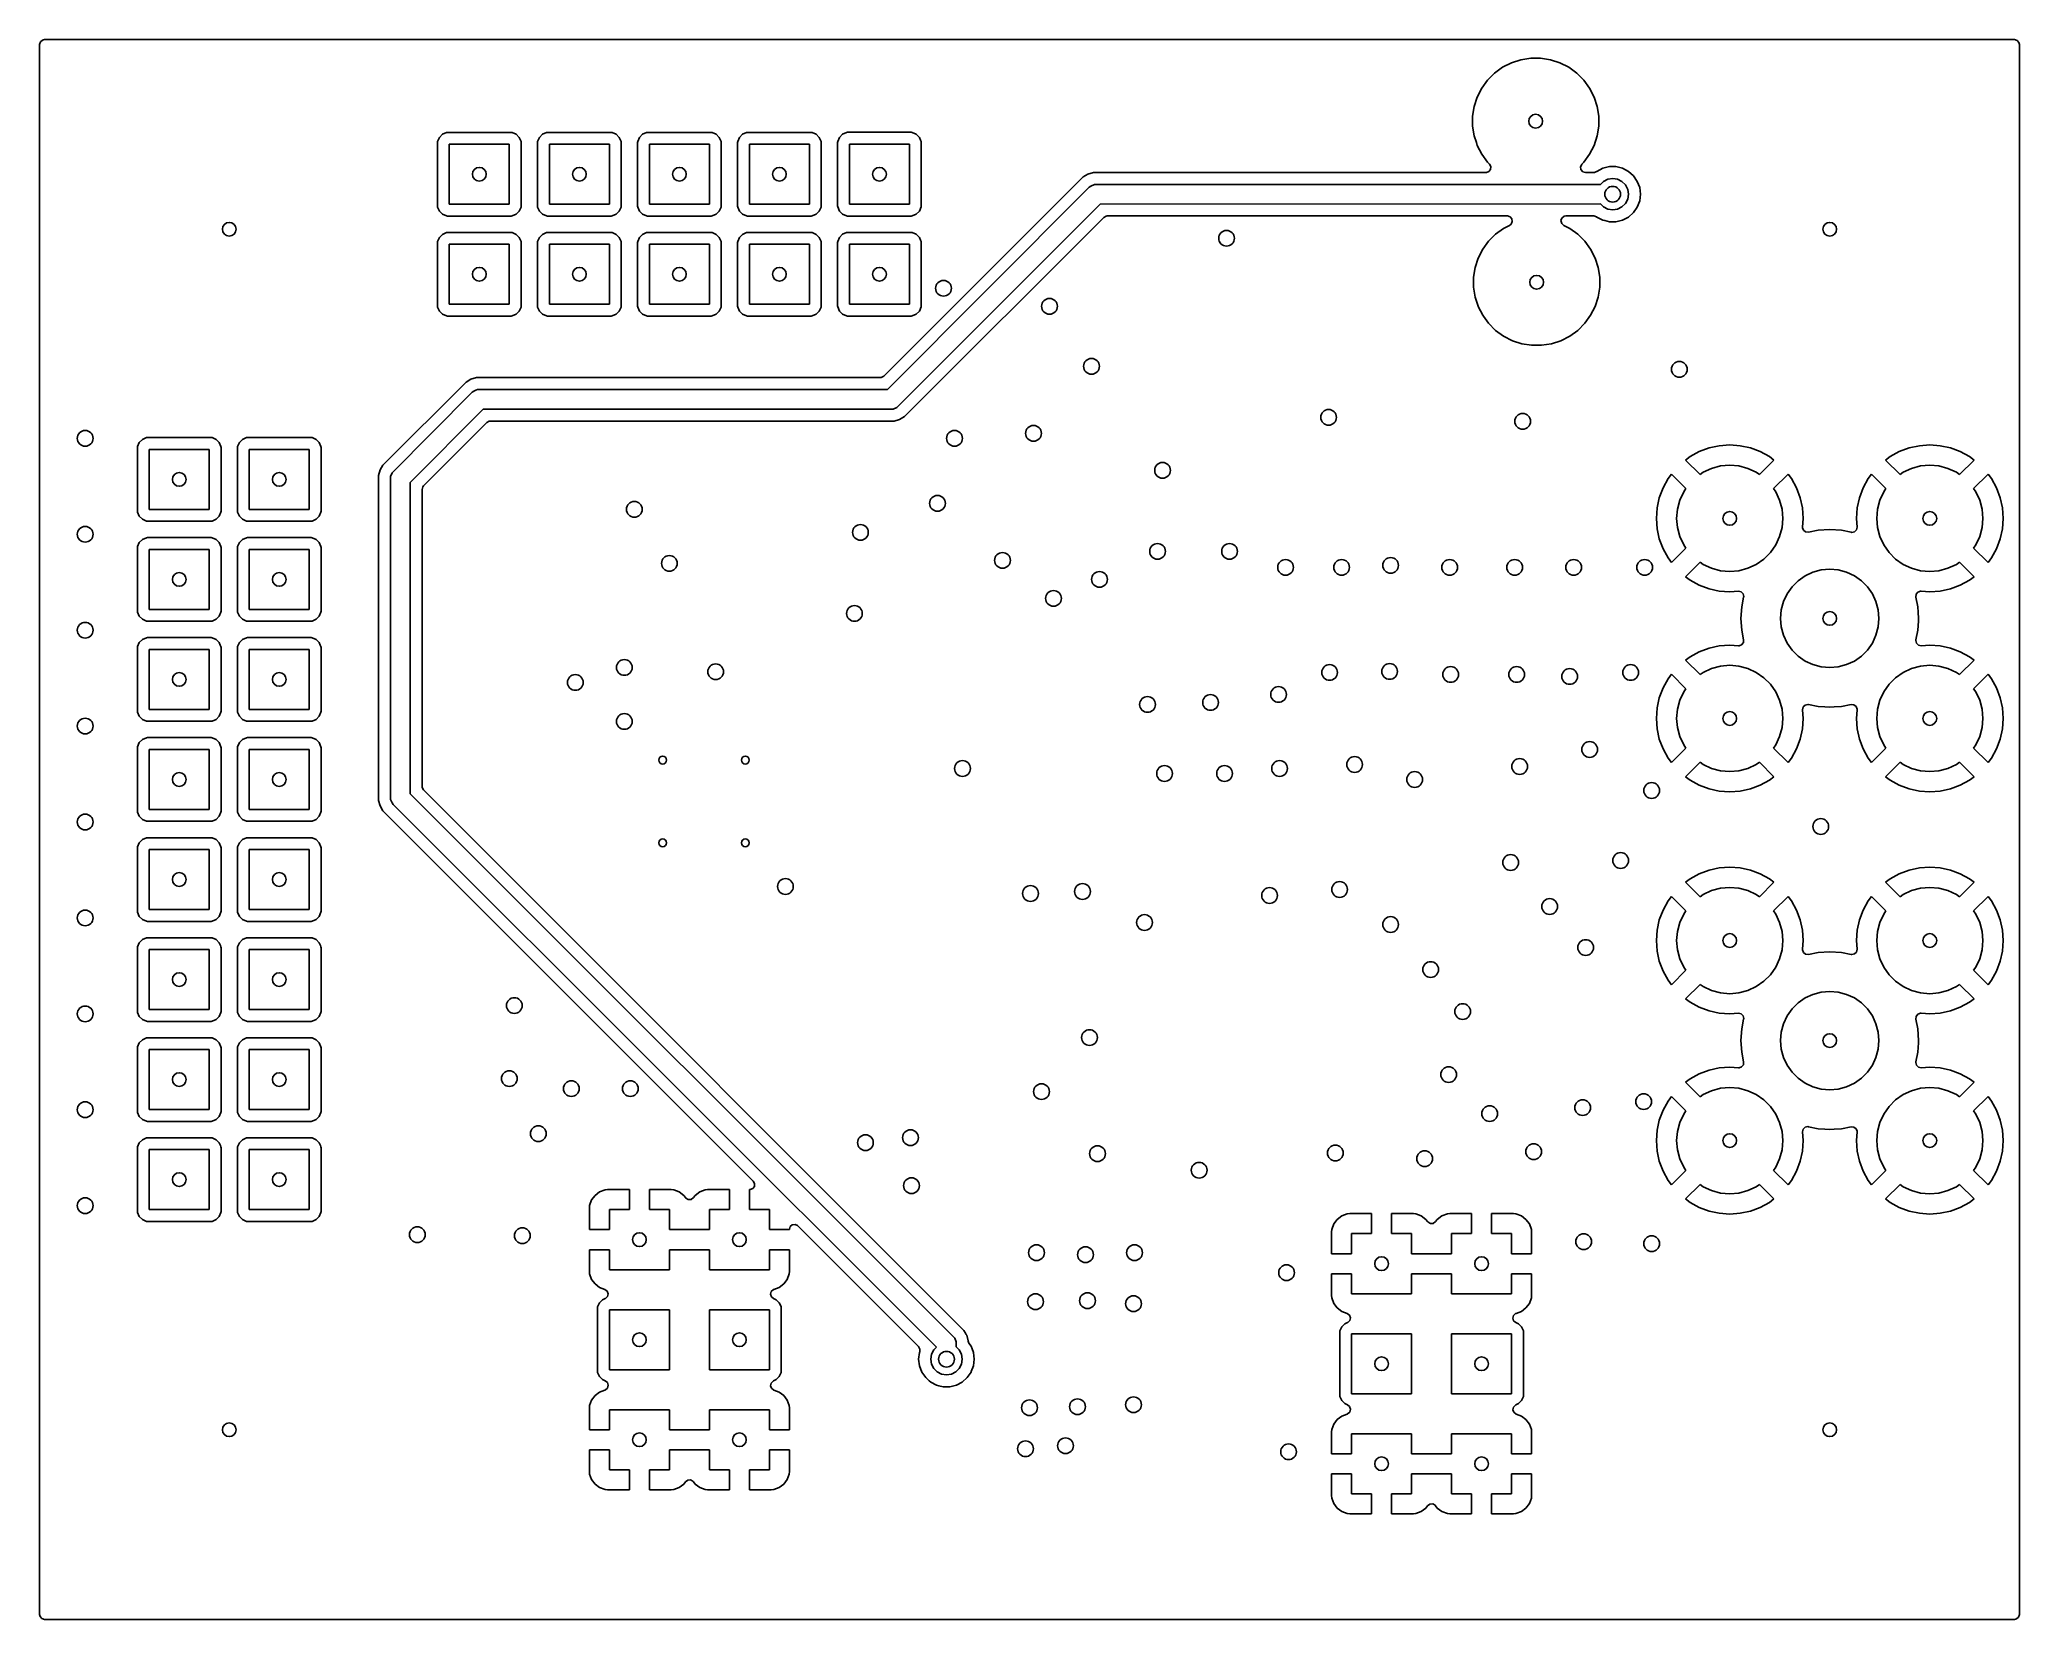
# Model space of a CAD drawing. Extents: x 0.21 to 2.19, y 0.21 to 1.79.
import ezdxf

# ---------------------------------------------------------------- set-up
doc = ezdxf.new("R2010")
doc.units = 0
doc.header["$MEASUREMENT"] = 0
doc.layers.add('BLACK', color=7, linetype='CONTINUOUS')

msp = doc.modelspace()

# ---------------------------------------------------------------- linework, layer by layer
at = {"layer": 'BLACK', "linetype": 'CONTINUOUS'}
for p, q in [((0.2104, 1.7846), (0.2112, 1.7873)), ((0.2104, 1.6868), (0.2104, 1.7846)), ((0.2112, 1.7873), (0.2133, 1.7891)), ((0.2133, 1.7891), (0.2154, 1.7896)), ((0.2154, 1.7896), (2.1846, 1.7896)), ((2.1846, 1.7896), (2.1873, 1.7888)), ((2.1873, 1.7888), (2.1891, 1.7867)), ((2.1891, 1.7867), (2.1896, 1.7846)), ((2.1896, 1.7846), (2.1896, 0.2154)), ((1.673, 1.7619), (1.665, 1.7561)), ((1.6819, 1.7664), (1.673, 1.7619)), ((1.6913, 1.7695), (1.6819, 1.7664)), ((1.6819, 1.7664), (1.6819, 1.7664)), ((1.7011, 1.771), (1.6913, 1.7695)), ((1.6913, 1.7695), (1.6913, 1.7695)), ((1.711, 1.771), (1.7011, 1.771)), ((1.7208, 1.7695), (1.711, 1.771)), ((1.7302, 1.7664), (1.7208, 1.7695)), ((1.7208, 1.7695), (1.7208, 1.7695)), ((1.7208, 1.7695), (1.7208, 1.7695)), ((1.7391, 1.7619), (1.7302, 1.7664)), ((1.7302, 1.7664), (1.7302, 1.7664)), ((1.7302, 1.7664), (1.7302, 1.7664)), ((1.7471, 1.7561), (1.7391, 1.7619)), ((1.658, 1.7491), (1.6522, 1.7411)), ((1.665, 1.7561), (1.658, 1.7491)), ((1.658, 1.7491), (1.658, 1.7491)), ((1.665, 1.7561), (1.665, 1.7561)), ((1.7541, 1.7491), (1.7471, 1.7561)), ((1.7471, 1.7561), (1.7471, 1.7561)), ((1.7471, 1.7561), (1.7471, 1.7561)), ((1.7599, 1.7411), (1.7541, 1.7491)), ((1.7541, 1.7491), (1.7541, 1.7491)), ((1.7541, 1.7491), (1.7541, 1.7491)), ((1.6446, 1.7228), (1.643, 1.713)), ((1.6476, 1.7322), (1.6446, 1.7228)), ((1.6446, 1.7228), (1.6446, 1.7228)), ((1.6446, 1.7228), (1.6446, 1.7228)), ((1.6522, 1.7411), (1.6476, 1.7322)), ((1.6476, 1.7322), (1.6476, 1.7322)), ((1.7644, 1.7322), (1.7599, 1.7411)), ((1.7675, 1.7228), (1.7644, 1.7322)), ((1.7691, 1.713), (1.7675, 1.7228)), ((1.643, 1.713), (1.643, 1.7031)), ((1.643, 1.7031), (1.6446, 1.6933)), ((1.7675, 1.6933), (1.7691, 1.7031)), ((1.7691, 1.7031), (1.7691, 1.713)), ((0.2104, 1.5868), (0.2104, 1.6868)), ((0.6083, 1.6878), (0.6082, 1.6868)), ((0.6082, 1.6868), (0.6082, 1.6232)), ((0.6101, 1.6918), (0.6083, 1.6878)), ((0.6132, 1.6949), (0.6101, 1.6918)), ((0.6101, 1.6918), (0.6101, 1.6918)), ((0.6172, 1.6967), (0.6132, 1.6949)), ((0.6182, 1.6968), (0.6172, 1.6967)), ((0.6172, 1.6967), (0.6172, 1.6967)), ((0.6818, 1.6968), (0.6182, 1.6968)), ((0.6182, 1.6968), (0.6182, 1.6968)), ((0.62, 1.625), (0.62, 1.685)), ((0.62, 1.685), (0.68, 1.685)), ((0.68, 1.685), (0.68, 1.625)), ((0.6828, 1.6967), (0.6818, 1.6968)), ((0.6868, 1.6949), (0.6828, 1.6967)), ((0.6828, 1.6967), (0.6828, 1.6967)), ((0.6899, 1.6918), (0.6868, 1.6949)), ((0.6868, 1.6949), (0.6868, 1.6949)), ((0.6917, 1.6878), (0.6899, 1.6918)), ((0.6899, 1.6918), (0.6899, 1.6918)), ((0.6918, 1.6868), (0.6917, 1.6878)), ((0.6918, 1.6232), (0.6918, 1.6868)), ((0.6918, 1.6868), (0.6918, 1.6868)), ((0.7083, 1.6878), (0.7082, 1.6868)), ((0.7082, 1.6868), (0.7082, 1.6232)), ((0.7101, 1.6918), (0.7083, 1.6878)), ((0.7132, 1.6949), (0.7101, 1.6918)), ((0.7101, 1.6918), (0.7101, 1.6918)), ((0.7172, 1.6967), (0.7132, 1.6949)), ((0.7182, 1.6968), (0.7172, 1.6967)), ((0.7172, 1.6967), (0.7172, 1.6967)), ((0.7818, 1.6968), (0.7182, 1.6968)), ((0.7182, 1.6968), (0.7182, 1.6968)), ((0.72, 1.625), (0.72, 1.685)), ((0.72, 1.685), (0.78, 1.685)), ((0.78, 1.685), (0.78, 1.625)), ((0.7828, 1.6967), (0.7818, 1.6968)), ((0.7868, 1.6949), (0.7828, 1.6967)), ((0.7828, 1.6967), (0.7828, 1.6967)), ((0.7899, 1.6918), (0.7868, 1.6949)), ((0.7868, 1.6949), (0.7868, 1.6949)), ((0.7917, 1.6878), (0.7899, 1.6918)), ((0.7899, 1.6918), (0.7899, 1.6918)), ((0.7918, 1.6868), (0.7917, 1.6878)), ((0.7918, 1.6232), (0.7918, 1.6868)), ((0.7918, 1.6868), (0.7918, 1.6868)), ((0.8083, 1.6878), (0.8082, 1.6868)), ((0.8082, 1.6868), (0.8082, 1.6232)), ((0.8101, 1.6918), (0.8083, 1.6878)), ((0.8132, 1.6949), (0.8101, 1.6918)), ((0.8101, 1.6918), (0.8101, 1.6918)), ((0.8172, 1.6967), (0.8132, 1.6949)), ((0.8182, 1.6968), (0.8172, 1.6967)), ((0.8172, 1.6967), (0.8172, 1.6967)), ((0.8818, 1.6968), (0.8182, 1.6968)), ((0.8182, 1.6968), (0.8182, 1.6968)), ((0.82, 1.625), (0.82, 1.685)), ((0.82, 1.685), (0.88, 1.685)), ((0.88, 1.685), (0.88, 1.625)), ((0.8828, 1.6967), (0.8818, 1.6968)), ((0.8868, 1.6949), (0.8828, 1.6967)), ((0.8828, 1.6967), (0.8828, 1.6967)), ((0.8899, 1.6918), (0.8868, 1.6949)), ((0.8868, 1.6949), (0.8868, 1.6949)), ((0.8917, 1.6878), (0.8899, 1.6918)), ((0.8899, 1.6918), (0.8899, 1.6918)), ((0.8918, 1.6868), (0.8917, 1.6878)), ((0.8918, 1.6232), (0.8918, 1.6868)), ((0.8918, 1.6868), (0.8918, 1.6868)), ((0.9083, 1.6878), (0.9082, 1.6868)), ((0.9082, 1.6868), (0.9082, 1.6232)), ((0.9101, 1.6918), (0.9083, 1.6878)), ((0.9132, 1.6949), (0.9101, 1.6918)), ((0.9101, 1.6918), (0.9101, 1.6918)), ((0.9172, 1.6967), (0.9132, 1.6949)), ((0.9182, 1.6968), (0.9172, 1.6967)), ((0.9172, 1.6967), (0.9172, 1.6967)), ((0.9818, 1.6968), (0.9182, 1.6968)), ((0.9182, 1.6968), (0.9182, 1.6968)), ((0.92, 1.625), (0.92, 1.685)), ((0.92, 1.685), (0.98, 1.685)), ((0.98, 1.685), (0.98, 1.625)), ((0.9828, 1.6967), (0.9818, 1.6968)), ((0.9868, 1.6949), (0.9828, 1.6967)), ((0.9828, 1.6967), (0.9828, 1.6967)), ((0.9899, 1.6918), (0.9868, 1.6949)), ((0.9868, 1.6949), (0.9868, 1.6949)), ((0.9917, 1.6878), (0.9899, 1.6918)), ((0.9899, 1.6918), (0.9899, 1.6918)), ((0.9918, 1.6868), (0.9917, 1.6878)), ((0.9918, 1.6232), (0.9918, 1.6868)), ((0.9918, 1.6868), (0.9918, 1.6868)), ((1.0083, 1.6878), (1.0082, 1.6868)), ((1.0082, 1.6868), (1.0082, 1.6233)), ((1.0101, 1.6918), (1.0083, 1.6878)), ((1.0132, 1.695), (1.0101, 1.6918)), ((1.0101, 1.6918), (1.0101, 1.6918)), ((1.0172, 1.6967), (1.0132, 1.695)), ((1.0182, 1.6969), (1.0172, 1.6967)), ((1.0172, 1.6967), (1.0172, 1.6967)), ((1.0818, 1.6969), (1.0182, 1.6969)), ((1.0182, 1.6969), (1.0182, 1.6969)), ((1.02, 1.625), (1.02, 1.685)), ((1.02, 1.685), (1.08, 1.685)), ((1.08, 1.685), (1.08, 1.625)), ((1.0828, 1.6967), (1.0818, 1.6969)), ((1.0868, 1.695), (1.0828, 1.6967)), ((1.0828, 1.6967), (1.0828, 1.6967)), ((1.0899, 1.6918), (1.0868, 1.695)), ((1.0868, 1.695), (1.0868, 1.695)), ((1.0911, 1.6892), (1.0899, 1.6918)), ((1.0917, 1.6878), (1.0911, 1.6892)), ((1.0918, 1.6868), (1.0917, 1.6878)), ((1.0918, 1.6233), (1.0918, 1.6868)), ((1.6446, 1.6933), (1.6446, 1.6933)), ((1.6446, 1.6933), (1.6467, 1.6868)), ((1.6467, 1.6868), (1.6476, 1.6838)), ((1.6476, 1.6838), (1.6522, 1.675)), ((1.7599, 1.675), (1.7644, 1.6838)), ((1.7644, 1.6838), (1.7675, 1.6933)), ((1.6522, 1.675), (1.658, 1.667)), ((1.658, 1.667), (1.658, 1.667)), ((1.658, 1.667), (1.658, 1.667)), ((1.658, 1.667), (1.6598, 1.6651)), ((1.6598, 1.6651), (1.6612, 1.6627)), ((1.6612, 1.6627), (1.661, 1.6599)), ((1.7509, 1.6623), (1.752, 1.6649)), ((1.752, 1.6649), (1.7523, 1.6651)), ((1.7523, 1.6651), (1.7541, 1.667)), ((1.7541, 1.667), (1.7599, 1.675)), ((1.7541, 1.667), (1.7541, 1.667)), ((1.7797, 1.6626), (1.7731, 1.661)), ((1.7863, 1.6626), (1.7797, 1.6626)), ((1.7797, 1.6626), (1.7797, 1.6626)), ((1.7929, 1.661), (1.7863, 1.6626)), ((1.7863, 1.6626), (1.7863, 1.6626)), ((1.2535, 1.6523), (1.0543, 1.4531)), ((1.2584, 1.6552), (1.2535, 1.6523)), ((1.2535, 1.6523), (1.2535, 1.6523)), ((1.2639, 1.6567), (1.2584, 1.6552)), ((1.2584, 1.6552), (1.2584, 1.6552)), ((1.2584, 1.6552), (1.2584, 1.6552)), ((1.2598, 1.642), (1.2613, 1.6432)), ((1.2613, 1.6432), (1.2649, 1.6447)), ((1.2613, 1.6432), (1.2613, 1.6432)), ((1.6563, 1.6567), (1.2639, 1.6567)), ((1.2649, 1.6447), (1.7708, 1.6448)), ((1.6567, 1.6567), (1.6563, 1.6567)), ((1.6593, 1.6577), (1.6567, 1.6567)), ((1.661, 1.6599), (1.6593, 1.6577)), ((1.7513, 1.6596), (1.7509, 1.6623)), ((1.7531, 1.6575), (1.7513, 1.6596)), ((1.7558, 1.6567), (1.7531, 1.6575)), ((1.764, 1.6567), (1.7558, 1.6567)), ((1.7648, 1.6567), (1.764, 1.6567)), ((1.7669, 1.6578), (1.7648, 1.6567)), ((1.767, 1.6577), (1.7669, 1.6578)), ((1.7672, 1.6579), (1.767, 1.6577)), ((1.7731, 1.661), (1.7672, 1.6579)), ((1.7708, 1.6448), (1.7737, 1.6477)), ((1.7731, 1.661), (1.7731, 1.661)), ((1.7737, 1.6477), (1.7781, 1.65)), ((1.7781, 1.65), (1.783, 1.6507)), ((1.783, 1.6507), (1.7879, 1.65)), ((1.7879, 1.65), (1.7923, 1.6477)), ((1.7923, 1.6477), (1.7957, 1.6443)), ((1.7988, 1.6579), (1.7929, 1.661)), ((1.7929, 1.661), (1.7929, 1.661)), ((1.7957, 1.6443), (1.798, 1.6399)), ((1.8038, 1.6534), (1.7988, 1.6579)), ((1.7988, 1.6579), (1.7988, 1.6579)), ((1.8076, 1.6479), (1.8038, 1.6534)), ((1.8038, 1.6534), (1.8038, 1.6534)), ((1.81, 1.6416), (1.8076, 1.6479)), ((0.6082, 1.6232), (0.6082, 1.6232)), ((0.6082, 1.6232), (0.6083, 1.6222)), ((0.68, 1.625), (0.62, 1.625)), ((0.6917, 1.6222), (0.6918, 1.6232)), ((0.7082, 1.6232), (0.7082, 1.6232)), ((0.7082, 1.6232), (0.7083, 1.6222)), ((0.78, 1.625), (0.72, 1.625)), ((0.7917, 1.6222), (0.7918, 1.6232)), ((0.8082, 1.6232), (0.8082, 1.6232)), ((0.8082, 1.6232), (0.8083, 1.6222)), ((0.88, 1.625), (0.82, 1.625)), ((0.8917, 1.6222), (0.8918, 1.6232)), ((0.9082, 1.6232), (0.9082, 1.6232)), ((0.9082, 1.6232), (0.9083, 1.6222)), ((0.98, 1.625), (0.92, 1.625)), ((0.9917, 1.6222), (0.9918, 1.6232)), ((1.0082, 1.6233), (1.0082, 1.6233)), ((1.0082, 1.6233), (1.0083, 1.6223)), ((1.08, 1.625), (1.02, 1.625)), ((1.058, 1.4398), (1.2598, 1.642)), ((1.2706, 1.6252), (1.0687, 1.423)), ((1.0917, 1.6223), (1.0918, 1.6233)), ((1.7707, 1.6253), (1.2706, 1.6252)), ((1.7737, 1.6223), (1.7707, 1.6253)), ((1.7957, 1.6257), (1.7923, 1.6223)), ((1.798, 1.6301), (1.7957, 1.6257)), ((1.798, 1.6399), (1.7987, 1.635)), ((1.7987, 1.635), (1.798, 1.6301)), ((1.8076, 1.6221), (1.81, 1.6284)), ((1.8108, 1.635), (1.81, 1.6416)), ((1.81, 1.6284), (1.8108, 1.635)), ((0.6083, 1.6222), (0.6083, 1.6222)), ((0.6083, 1.6222), (0.6101, 1.6182)), ((0.6101, 1.6182), (0.6132, 1.6151)), ((0.6132, 1.6151), (0.6132, 1.6151)), ((0.6132, 1.6151), (0.6132, 1.6151)), ((0.6132, 1.6151), (0.6172, 1.6133)), ((0.6172, 1.6133), (0.6182, 1.6132)), ((0.6182, 1.6132), (0.6818, 1.6132)), ((0.6818, 1.6132), (0.6828, 1.6133)), ((0.6828, 1.6133), (0.6868, 1.6151)), ((0.6868, 1.6151), (0.6899, 1.6182)), ((0.6899, 1.6182), (0.6917, 1.6222)), ((0.7083, 1.6222), (0.7083, 1.6222)), ((0.7083, 1.6222), (0.7101, 1.6182)), ((0.7101, 1.6182), (0.7132, 1.6151)), ((0.7132, 1.6151), (0.7132, 1.6151)), ((0.7132, 1.6151), (0.7132, 1.6151)), ((0.7132, 1.6151), (0.7172, 1.6133)), ((0.7172, 1.6133), (0.7182, 1.6132)), ((0.7182, 1.6132), (0.7818, 1.6132)), ((0.7818, 1.6132), (0.7828, 1.6133)), ((0.7828, 1.6133), (0.7868, 1.6151)), ((0.7868, 1.6151), (0.7899, 1.6182)), ((0.7899, 1.6182), (0.7917, 1.6222)), ((0.8083, 1.6222), (0.8083, 1.6222)), ((0.8083, 1.6222), (0.8101, 1.6182)), ((0.8101, 1.6182), (0.8132, 1.6151)), ((0.8132, 1.6151), (0.8132, 1.6151)), ((0.8132, 1.6151), (0.8132, 1.6151)), ((0.8132, 1.6151), (0.8172, 1.6133)), ((0.8172, 1.6133), (0.8182, 1.6132)), ((0.8182, 1.6132), (0.8818, 1.6132)), ((0.8818, 1.6132), (0.8828, 1.6133)), ((0.8828, 1.6133), (0.8868, 1.6151)), ((0.8868, 1.6151), (0.8899, 1.6182)), ((0.8899, 1.6182), (0.8917, 1.6222)), ((0.9083, 1.6222), (0.9083, 1.6222)), ((0.9083, 1.6222), (0.9101, 1.6182)), ((0.9101, 1.6182), (0.9132, 1.6151)), ((0.9132, 1.6151), (0.9132, 1.6151)), ((0.9132, 1.6151), (0.9132, 1.6151)), ((0.9132, 1.6151), (0.9172, 1.6133)), ((0.9172, 1.6133), (0.9182, 1.6132)), ((0.9182, 1.6132), (0.9818, 1.6132)), ((0.9818, 1.6132), (0.9828, 1.6133)), ((0.9828, 1.6133), (0.9868, 1.6151)), ((0.9868, 1.6151), (0.9899, 1.6182)), ((0.9899, 1.6182), (0.9917, 1.6222)), ((1.0083, 1.6223), (1.0083, 1.6223)), ((1.0083, 1.6223), (1.0101, 1.6182)), ((1.0101, 1.6182), (1.0132, 1.6151)), ((1.0132, 1.6151), (1.0132, 1.6151)), ((1.0132, 1.6151), (1.0132, 1.6151)), ((1.0132, 1.6151), (1.0172, 1.6133)), ((1.0172, 1.6133), (1.0182, 1.6132)), ((1.0182, 1.6132), (1.0818, 1.6132)), ((1.0751, 1.4127), (1.2743, 1.6119)), ((1.0818, 1.6132), (1.0828, 1.6133)), ((1.0828, 1.6133), (1.0868, 1.6151)), ((1.0868, 1.6151), (1.0899, 1.6182)), ((1.0899, 1.6182), (1.0917, 1.6223)), ((1.2743, 1.6119), (1.2768, 1.6132)), ((1.2768, 1.6132), (1.2778, 1.6133)), ((1.2778, 1.6133), (1.6777, 1.6133)), ((1.68, 1.6039), (1.6745, 1.6011)), ((1.6777, 1.6133), (1.6804, 1.6125)), ((1.6815, 1.6051), (1.68, 1.6039)), ((1.6804, 1.6125), (1.6822, 1.6104)), ((1.6826, 1.6077), (1.6815, 1.6051)), ((1.6822, 1.6104), (1.6826, 1.6077)), ((1.7313, 1.6086), (1.7322, 1.6112)), ((1.732, 1.6059), (1.7313, 1.6086)), ((1.734, 1.6039), (1.732, 1.6059)), ((1.7322, 1.6112), (1.7344, 1.613)), ((1.74, 1.6009), (1.734, 1.6039)), ((1.7344, 1.613), (1.7363, 1.6133)), ((1.7363, 1.6133), (1.764, 1.6133)), ((1.764, 1.6133), (1.7667, 1.6125)), ((1.7667, 1.6125), (1.7671, 1.6122)), ((1.7671, 1.6122), (1.7672, 1.6121)), ((1.7672, 1.6121), (1.7731, 1.609)), ((1.7731, 1.609), (1.7731, 1.609)), ((1.7731, 1.609), (1.7731, 1.609)), ((1.7731, 1.609), (1.775, 1.6086)), ((1.7781, 1.62), (1.7737, 1.6223)), ((1.775, 1.6086), (1.7797, 1.6074)), ((1.783, 1.6193), (1.7781, 1.62)), ((1.7797, 1.6074), (1.7797, 1.6074)), ((1.7797, 1.6074), (1.7863, 1.6074)), ((1.7879, 1.62), (1.783, 1.6193)), ((1.7863, 1.6074), (1.7929, 1.609)), ((1.7863, 1.6074), (1.7863, 1.6074)), ((1.7923, 1.6223), (1.7879, 1.62)), ((1.7929, 1.609), (1.7988, 1.6121)), ((1.7988, 1.6121), (1.8038, 1.6166)), ((1.8038, 1.6166), (1.8076, 1.6221)), ((0.2104, 1.3818), (0.2104, 1.5868)), ((0.6083, 1.5878), (0.6082, 1.5868)), ((0.6082, 1.5868), (0.6082, 1.5232)), ((0.6101, 1.5918), (0.6083, 1.5878)), ((0.6132, 1.5949), (0.6101, 1.5918)), ((0.6101, 1.5918), (0.6101, 1.5918)), ((0.6172, 1.5967), (0.6132, 1.5949)), ((0.6182, 1.5968), (0.6172, 1.5967)), ((0.6172, 1.5967), (0.6172, 1.5967)), ((0.6818, 1.5968), (0.6182, 1.5968)), ((0.6182, 1.5968), (0.6182, 1.5968)), ((0.62, 1.525), (0.62, 1.585)), ((0.62, 1.585), (0.68, 1.585)), ((0.68, 1.585), (0.68, 1.525)), ((0.6828, 1.5967), (0.6818, 1.5968)), ((0.6868, 1.5949), (0.6828, 1.5967)), ((0.6828, 1.5967), (0.6828, 1.5967)), ((0.6899, 1.5918), (0.6868, 1.5949)), ((0.6868, 1.5949), (0.6868, 1.5949)), ((0.6917, 1.5878), (0.6899, 1.5918)), ((0.6899, 1.5918), (0.6899, 1.5918)), ((0.6918, 1.5868), (0.6917, 1.5878)), ((0.6918, 1.5232), (0.6918, 1.5868)), ((0.6918, 1.5868), (0.6918, 1.5868)), ((0.7083, 1.5878), (0.7082, 1.5868)), ((0.7082, 1.5868), (0.7082, 1.5232)), ((0.7101, 1.5918), (0.7083, 1.5878)), ((0.7132, 1.5949), (0.7101, 1.5918)), ((0.7101, 1.5918), (0.7101, 1.5918)), ((0.7172, 1.5967), (0.7132, 1.5949)), ((0.7182, 1.5968), (0.7172, 1.5967)), ((0.7172, 1.5967), (0.7172, 1.5967)), ((0.7818, 1.5968), (0.7182, 1.5968)), ((0.7182, 1.5968), (0.7182, 1.5968)), ((0.72, 1.525), (0.72, 1.585)), ((0.72, 1.585), (0.78, 1.585)), ((0.78, 1.585), (0.78, 1.525)), ((0.7828, 1.5967), (0.7818, 1.5968)), ((0.7868, 1.5949), (0.7828, 1.5967)), ((0.7828, 1.5967), (0.7828, 1.5967)), ((0.7899, 1.5918), (0.7868, 1.5949)), ((0.7868, 1.5949), (0.7868, 1.5949)), ((0.7917, 1.5878), (0.7899, 1.5918)), ((0.7899, 1.5918), (0.7899, 1.5918)), ((0.7918, 1.5868), (0.7917, 1.5878)), ((0.7918, 1.5232), (0.7918, 1.5868)), ((0.7918, 1.5868), (0.7918, 1.5868)), ((0.8083, 1.5878), (0.8082, 1.5868)), ((0.8082, 1.5868), (0.8082, 1.5232)), ((0.8101, 1.5918), (0.8083, 1.5878)), ((0.8132, 1.5949), (0.8101, 1.5918)), ((0.8101, 1.5918), (0.8101, 1.5918)), ((0.8172, 1.5967), (0.8132, 1.5949)), ((0.8182, 1.5968), (0.8172, 1.5967)), ((0.8172, 1.5967), (0.8172, 1.5967)), ((0.8818, 1.5968), (0.8182, 1.5968)), ((0.8182, 1.5968), (0.8182, 1.5968)), ((0.82, 1.525), (0.82, 1.585)), ((0.82, 1.585), (0.88, 1.585)), ((0.88, 1.585), (0.88, 1.525)), ((0.8828, 1.5967), (0.8818, 1.5968)), ((0.8868, 1.5949), (0.8828, 1.5967)), ((0.8828, 1.5967), (0.8828, 1.5967)), ((0.8899, 1.5918), (0.8868, 1.5949)), ((0.8868, 1.5949), (0.8868, 1.5949)), ((0.8917, 1.5878), (0.8899, 1.5918)), ((0.8899, 1.5918), (0.8899, 1.5918)), ((0.8918, 1.5868), (0.8917, 1.5878)), ((0.8918, 1.5232), (0.8918, 1.5868)), ((0.8918, 1.5868), (0.8918, 1.5868)), ((0.9083, 1.5878), (0.9082, 1.5868)), ((0.9082, 1.5868), (0.9082, 1.5232)), ((0.9101, 1.5918), (0.9083, 1.5878)), ((0.9132, 1.5949), (0.9101, 1.5918)), ((0.9101, 1.5918), (0.9101, 1.5918)), ((0.9172, 1.5967), (0.9132, 1.5949)), ((0.9182, 1.5968), (0.9172, 1.5967)), ((0.9172, 1.5967), (0.9172, 1.5967)), ((0.9818, 1.5968), (0.9182, 1.5968)), ((0.9182, 1.5968), (0.9182, 1.5968)), ((0.92, 1.525), (0.92, 1.585)), ((0.92, 1.585), (0.98, 1.585)), ((0.98, 1.585), (0.98, 1.525)), ((0.9828, 1.5967), (0.9818, 1.5968)), ((0.9868, 1.5949), (0.9828, 1.5967)), ((0.9828, 1.5967), (0.9828, 1.5967)), ((0.9899, 1.5918), (0.9868, 1.5949)), ((0.9868, 1.5949), (0.9868, 1.5949)), ((0.9917, 1.5878), (0.9899, 1.5918)), ((0.9899, 1.5918), (0.9899, 1.5918)), ((0.9918, 1.5868), (0.9917, 1.5878)), ((0.9918, 1.5232), (0.9918, 1.5868)), ((0.9918, 1.5868), (0.9918, 1.5868)), ((1.0083, 1.5878), (1.0082, 1.5868)), ((1.0082, 1.5868), (1.0082, 1.5233)), ((1.0101, 1.5918), (1.0083, 1.5878)), ((1.0132, 1.595), (1.0101, 1.5918)), ((1.0101, 1.5918), (1.0101, 1.5918)), ((1.0172, 1.5967), (1.0132, 1.595)), ((1.0182, 1.5969), (1.0172, 1.5967)), ((1.0172, 1.5967), (1.0172, 1.5967)), ((1.0818, 1.5969), (1.0182, 1.5969)), ((1.0182, 1.5969), (1.0182, 1.5969)), ((1.02, 1.525), (1.02, 1.585)), ((1.02, 1.585), (1.08, 1.585)), ((1.08, 1.585), (1.08, 1.525)), ((1.0828, 1.5967), (1.0818, 1.5969)), ((1.0868, 1.595), (1.0828, 1.5967)), ((1.0828, 1.5967), (1.0828, 1.5967)), ((1.0899, 1.5918), (1.0868, 1.595)), ((1.0868, 1.595), (1.0868, 1.595)), ((1.0911, 1.5892), (1.0899, 1.5918)), ((1.0917, 1.5878), (1.0911, 1.5892)), ((1.0918, 1.5868), (1.0917, 1.5878)), ((1.0918, 1.5233), (1.0918, 1.5868)), ((1.6589, 1.588), (1.6531, 1.58)), ((1.666, 1.5951), (1.6589, 1.588)), ((1.6589, 1.588), (1.6589, 1.588)), ((1.674, 1.6009), (1.666, 1.5951)), ((1.666, 1.5951), (1.666, 1.5951)), ((1.6745, 1.6011), (1.674, 1.6009)), ((1.748, 1.5951), (1.74, 1.6009)), ((1.7551, 1.588), (1.748, 1.5951)), ((1.748, 1.5951), (1.748, 1.5951)), ((1.748, 1.5951), (1.748, 1.5951)), ((1.7609, 1.58), (1.7551, 1.588)), ((1.7551, 1.588), (1.7551, 1.588)), ((1.7551, 1.588), (1.7551, 1.588)), ((1.6486, 1.5712), (1.6455, 1.5618)), ((1.6531, 1.58), (1.6486, 1.5712)), ((1.6486, 1.5712), (1.6486, 1.5712)), ((1.7654, 1.5712), (1.7609, 1.58)), ((1.7685, 1.5618), (1.7654, 1.5712)), ((1.6455, 1.5618), (1.644, 1.552)), ((1.644, 1.552), (1.644, 1.542)), ((1.6455, 1.5618), (1.6455, 1.5618)), ((1.6455, 1.5618), (1.6455, 1.5618)), ((1.77, 1.552), (1.7685, 1.5618)), ((1.77, 1.542), (1.77, 1.552)), ((0.68, 1.525), (0.62, 1.525)), ((0.78, 1.525), (0.72, 1.525)), ((0.88, 1.525), (0.82, 1.525)), ((0.98, 1.525), (0.92, 1.525)), ((1.08, 1.525), (1.02, 1.525)), ((1.644, 1.542), (1.6455, 1.5322)), ((1.6455, 1.5322), (1.6455, 1.5322)), ((1.6455, 1.5322), (1.6485, 1.5232)), ((1.7654, 1.5228), (1.7685, 1.5322)), ((1.7685, 1.5322), (1.77, 1.542)), ((0.6082, 1.5232), (0.6082, 1.5232)), ((0.6082, 1.5232), (0.6083, 1.5222)), ((0.6083, 1.5222), (0.6083, 1.5222)), ((0.6083, 1.5222), (0.6101, 1.5182)), ((0.6101, 1.5182), (0.6132, 1.5151)), ((0.6132, 1.5151), (0.6132, 1.5151)), ((0.6132, 1.5151), (0.6132, 1.5151)), ((0.6132, 1.5151), (0.6172, 1.5133)), ((0.6172, 1.5133), (0.6182, 1.5132)), ((0.6182, 1.5132), (0.6818, 1.5132)), ((0.6818, 1.5132), (0.6828, 1.5133)), ((0.6828, 1.5133), (0.6868, 1.5151)), ((0.6868, 1.5151), (0.6899, 1.5182)), ((0.6899, 1.5182), (0.6917, 1.5222)), ((0.6917, 1.5222), (0.6918, 1.5232)), ((0.7082, 1.5232), (0.7082, 1.5232)), ((0.7082, 1.5232), (0.7083, 1.5222)), ((0.7083, 1.5222), (0.7083, 1.5222)), ((0.7083, 1.5222), (0.7101, 1.5182)), ((0.7101, 1.5182), (0.7132, 1.5151)), ((0.7132, 1.5151), (0.7132, 1.5151)), ((0.7132, 1.5151), (0.7132, 1.5151)), ((0.7132, 1.5151), (0.7172, 1.5133)), ((0.7172, 1.5133), (0.7182, 1.5132)), ((0.7182, 1.5132), (0.7818, 1.5132)), ((0.7818, 1.5132), (0.7828, 1.5133)), ((0.7828, 1.5133), (0.7868, 1.5151)), ((0.7868, 1.5151), (0.7899, 1.5182)), ((0.7899, 1.5182), (0.7917, 1.5222)), ((0.7917, 1.5222), (0.7918, 1.5232)), ((0.8082, 1.5232), (0.8082, 1.5232)), ((0.8082, 1.5232), (0.8083, 1.5222)), ((0.8083, 1.5222), (0.8083, 1.5222)), ((0.8083, 1.5222), (0.8101, 1.5182)), ((0.8101, 1.5182), (0.8132, 1.5151)), ((0.8132, 1.5151), (0.8132, 1.5151)), ((0.8132, 1.5151), (0.8132, 1.5151)), ((0.8132, 1.5151), (0.8172, 1.5133)), ((0.8172, 1.5133), (0.8182, 1.5132)), ((0.8182, 1.5132), (0.8818, 1.5132)), ((0.8818, 1.5132), (0.8828, 1.5133)), ((0.8828, 1.5133), (0.8868, 1.5151)), ((0.8868, 1.5151), (0.8899, 1.5182)), ((0.8899, 1.5182), (0.8917, 1.5222)), ((0.8917, 1.5222), (0.8918, 1.5232)), ((0.9082, 1.5232), (0.9082, 1.5232)), ((0.9082, 1.5232), (0.9083, 1.5222)), ((0.9083, 1.5222), (0.9083, 1.5222)), ((0.9083, 1.5222), (0.9101, 1.5182)), ((0.9101, 1.5182), (0.9132, 1.5151)), ((0.9132, 1.5151), (0.9132, 1.5151)), ((0.9132, 1.5151), (0.9132, 1.5151)), ((0.9132, 1.5151), (0.9172, 1.5133)), ((0.9172, 1.5133), (0.9182, 1.5132)), ((0.9182, 1.5132), (0.9818, 1.5132)), ((0.9818, 1.5132), (0.9828, 1.5133)), ((0.9828, 1.5133), (0.9868, 1.5151)), ((0.9868, 1.5151), (0.9899, 1.5182)), ((0.9899, 1.5182), (0.9917, 1.5222)), ((0.9917, 1.5222), (0.9918, 1.5232)), ((1.0082, 1.5233), (1.0082, 1.5233)), ((1.0082, 1.5233), (1.0083, 1.5223)), ((1.0083, 1.5223), (1.0083, 1.5223)), ((1.0083, 1.5223), (1.0101, 1.5182)), ((1.0101, 1.5182), (1.0132, 1.5151)), ((1.0132, 1.5151), (1.0132, 1.5151)), ((1.0132, 1.5151), (1.0132, 1.5151)), ((1.0132, 1.5151), (1.0172, 1.5133)), ((1.0172, 1.5133), (1.0182, 1.5132)), ((1.0182, 1.5132), (1.0818, 1.5132)), ((1.0818, 1.5132), (1.0828, 1.5133)), ((1.0828, 1.5133), (1.0868, 1.5151)), ((1.0868, 1.5151), (1.0899, 1.5182)), ((1.0899, 1.5182), (1.0917, 1.5223)), ((1.0917, 1.5223), (1.0918, 1.5233)), ((1.6485, 1.5232), (1.6486, 1.5228)), ((1.6486, 1.5228), (1.6531, 1.514)), ((1.6531, 1.514), (1.6531, 1.514)), ((1.6531, 1.514), (1.6537, 1.5132)), ((1.6537, 1.5132), (1.6589, 1.506)), ((1.6589, 1.506), (1.6589, 1.506)), ((1.6589, 1.506), (1.6589, 1.506)), ((1.6589, 1.506), (1.666, 1.4989)), ((1.748, 1.4989), (1.7551, 1.506)), ((1.7551, 1.506), (1.7609, 1.514)), ((1.7609, 1.514), (1.7654, 1.5228)), ((1.666, 1.4989), (1.666, 1.4989)), ((1.666, 1.4989), (1.666, 1.4989)), ((1.666, 1.4989), (1.674, 1.4931)), ((1.674, 1.4931), (1.6828, 1.4886)), ((1.6828, 1.4886), (1.6922, 1.4855)), ((1.6922, 1.4855), (1.702, 1.484)), ((1.712, 1.484), (1.7218, 1.4855)), ((1.7218, 1.4855), (1.7312, 1.4886)), ((1.7312, 1.4886), (1.74, 1.4931)), ((1.74, 1.4931), (1.748, 1.4989)), ((1.702, 1.484), (1.702, 1.484)), ((1.702, 1.484), (1.712, 1.484)), ((1.712, 1.484), (1.712, 1.484)), ((0.6367, 1.4473), (0.5537, 1.3643)), ((0.6416, 1.4502), (0.6367, 1.4473)), ((0.6367, 1.4473), (0.6367, 1.4473)), ((0.6471, 1.4517), (0.6416, 1.4502)), ((0.6416, 1.4502), (0.6416, 1.4502)), ((0.6416, 1.4502), (0.6416, 1.4502)), ((1.0508, 1.4517), (0.6471, 1.4517)), ((1.0518, 1.4518), (1.0508, 1.4517)), ((1.0543, 1.4531), (1.0518, 1.4518)), ((0.5628, 1.3565), (0.643, 1.437)), ((0.643, 1.437), (0.6445, 1.4382)), ((0.6445, 1.4382), (0.6466, 1.439)), ((0.6466, 1.439), (0.6481, 1.4397)), ((0.6481, 1.4397), (1.058, 1.4398)), ((0.6538, 1.4202), (0.5807, 1.3467)), ((0.5941, 1.3435), (0.6575, 1.4069)), ((1.0637, 1.4203), (0.6538, 1.4202)), ((0.6575, 1.4069), (0.66, 1.4082)), ((0.66, 1.4082), (0.661, 1.4083)), ((0.661, 1.4083), (1.0646, 1.4083)), ((1.0673, 1.4218), (1.0637, 1.4203)), ((1.0646, 1.4083), (1.0701, 1.4098)), ((1.0646, 1.4083), (1.0646, 1.4083)), ((1.0646, 1.4083), (1.0646, 1.4083)), ((1.0687, 1.423), (1.0673, 1.4218)), ((1.0673, 1.4218), (1.0673, 1.4218)), ((1.0701, 1.4098), (1.0751, 1.4127)), ((0.3101, 1.3868), (0.3083, 1.3828)), ((0.3132, 1.3899), (0.3101, 1.3868)), ((0.3101, 1.3868), (0.3101, 1.3868)), ((0.3172, 1.3917), (0.3132, 1.3899)), ((0.3182, 1.3918), (0.3172, 1.3917)), ((0.3172, 1.3917), (0.3172, 1.3917)), ((0.3818, 1.3918), (0.3182, 1.3918)), ((0.3182, 1.3918), (0.3182, 1.3918)), ((0.3828, 1.3917), (0.3818, 1.3918)), ((0.3868, 1.3899), (0.3828, 1.3917)), ((0.3828, 1.3917), (0.3828, 1.3917)), ((0.3899, 1.3868), (0.3868, 1.3899)), ((0.3868, 1.3899), (0.3868, 1.3899)), ((0.3917, 1.3828), (0.3899, 1.3868)), ((0.3899, 1.3868), (0.3899, 1.3868)), ((0.4101, 1.3868), (0.4083, 1.3828)), ((0.4132, 1.3899), (0.4101, 1.3868)), ((0.4101, 1.3868), (0.4101, 1.3868)), ((0.4172, 1.3917), (0.4132, 1.3899)), ((0.4182, 1.3918), (0.4172, 1.3917)), ((0.4172, 1.3917), (0.4172, 1.3917)), ((0.4818, 1.3918), (0.4182, 1.3918)), ((0.4182, 1.3918), (0.4182, 1.3918)), ((0.4828, 1.3917), (0.4818, 1.3918)), ((0.4868, 1.3899), (0.4828, 1.3917)), ((0.4828, 1.3917), (0.4828, 1.3917)), ((0.4899, 1.3868), (0.4868, 1.3899)), ((0.4868, 1.3899), (0.4868, 1.3899)), ((0.4917, 1.3828), (0.4899, 1.3868)), ((0.4899, 1.3868), (0.4899, 1.3868)), ((0.2104, 1.2818), (0.2104, 1.3818)), ((0.3083, 1.3828), (0.3082, 1.3818)), ((0.3082, 1.3818), (0.3082, 1.3182)), ((0.32, 1.32), (0.32, 1.38)), ((0.32, 1.38), (0.38, 1.38)), ((0.38, 1.38), (0.38, 1.32)), ((0.3918, 1.3818), (0.3917, 1.3828)), ((0.3918, 1.3182), (0.3918, 1.3818)), ((0.3918, 1.3818), (0.3918, 1.3818)), ((0.4083, 1.3828), (0.4082, 1.3818)), ((0.4082, 1.3818), (0.4082, 1.3182)), ((0.42, 1.32), (0.42, 1.38)), ((0.42, 1.38), (0.48, 1.38)), ((0.48, 1.38), (0.48, 1.32)), ((0.4918, 1.3818), (0.4917, 1.3828)), ((0.4918, 1.3182), (0.4918, 1.3818)), ((1.8604, 1.3727), (1.8558, 1.3693)), ((1.8558, 1.3693), (1.8558, 1.3693)), ((1.8558, 1.3693), (1.8703, 1.3549)), ((1.8695, 1.3777), (1.8604, 1.3727)), ((1.8793, 1.3814), (1.8695, 1.3777)), ((1.8896, 1.3836), (1.8793, 1.3814)), ((1.9, 1.3844), (1.8896, 1.3836)), ((1.9104, 1.3836), (1.9, 1.3844)), ((1.9207, 1.3814), (1.9104, 1.3836)), ((1.9305, 1.3777), (1.9207, 1.3814)), ((1.9297, 1.3549), (1.9442, 1.3693)), ((1.9396, 1.3727), (1.9305, 1.3777)), ((1.9442, 1.3693), (1.9396, 1.3727)), ((2.0604, 1.3727), (2.0558, 1.3693)), ((2.0558, 1.3693), (2.0558, 1.3693)), ((2.0558, 1.3693), (2.0703, 1.3549)), ((2.0695, 1.3777), (2.0604, 1.3727)), ((2.0793, 1.3814), (2.0695, 1.3777)), ((2.0896, 1.3836), (2.0793, 1.3814)), ((2.1, 1.3844), (2.0896, 1.3836)), ((2.1104, 1.3836), (2.1, 1.3844)), ((2.1207, 1.3814), (2.1104, 1.3836)), ((2.1305, 1.3777), (2.1207, 1.3814)), ((2.1297, 1.3549), (2.1442, 1.3693)), ((2.1396, 1.3727), (2.1305, 1.3777)), ((2.1442, 1.3693), (2.1396, 1.3727)), ((0.5508, 1.3594), (0.5493, 1.3539)), ((0.5493, 1.3539), (0.5493, 1.3539)), ((0.5493, 1.3539), (0.5493, 1.0291)), ((0.5537, 1.3643), (0.5508, 1.3594)), ((0.5508, 1.3594), (0.5508, 1.3594)), ((0.5508, 1.3594), (0.5508, 1.3594)), ((0.5537, 1.3643), (0.5537, 1.3643)), ((0.5612, 1.351), (0.5613, 1.3529)), ((0.5613, 1.0301), (0.5612, 1.351)), ((0.5613, 1.3529), (0.5628, 1.3565)), ((0.5628, 1.3565), (0.5628, 1.3565)), ((0.5807, 1.3467), (0.5808, 1.0358)), ((1.8383, 1.3507), (1.8333, 1.3415)), ((1.8417, 1.3552), (1.8383, 1.3507)), ((1.8562, 1.3407), (1.8417, 1.3552)), ((1.8417, 1.3552), (1.8417, 1.3552)), ((1.8703, 1.3549), (1.8734, 1.3571)), ((1.8734, 1.3571), (1.8818, 1.361)), ((1.8818, 1.361), (1.8908, 1.3634)), ((1.8908, 1.3634), (1.9, 1.3642)), ((1.9, 1.3642), (1.9092, 1.3634)), ((1.9092, 1.3634), (1.9182, 1.361)), ((1.9182, 1.361), (1.9266, 1.3571)), ((1.9266, 1.3571), (1.9297, 1.3549)), ((1.9583, 1.3552), (1.9438, 1.3407)), ((1.9617, 1.3507), (1.9583, 1.3552)), ((1.9667, 1.3415), (1.9617, 1.3507)), ((2.0383, 1.3507), (2.0333, 1.3415)), ((2.0417, 1.3552), (2.0383, 1.3507)), ((2.0562, 1.3407), (2.0417, 1.3552)), ((2.0417, 1.3552), (2.0417, 1.3552)), ((2.0703, 1.3549), (2.0734, 1.3571)), ((2.0734, 1.3571), (2.0818, 1.361)), ((2.0818, 1.361), (2.0908, 1.3634)), ((2.0908, 1.3634), (2.1, 1.3642)), ((2.1, 1.3642), (2.1092, 1.3634)), ((2.1092, 1.3634), (2.1182, 1.361)), ((2.1182, 1.361), (2.1266, 1.3571)), ((2.1266, 1.3571), (2.1297, 1.3549)), ((2.1583, 1.3552), (2.1438, 1.3407)), ((2.1617, 1.3507), (2.1583, 1.3552)), ((2.1583, 1.3552), (2.1583, 1.3552)), ((2.1667, 1.3415), (2.1617, 1.3507)), ((0.5927, 1.34), (0.5935, 1.3426)), ((0.5927, 1.311), (0.5927, 1.34)), ((0.5935, 1.3426), (0.5941, 1.3435)), ((1.8296, 1.3317), (1.8274, 1.3215)), ((1.8333, 1.3415), (1.8296, 1.3317)), ((1.8477, 1.3203), (1.8501, 1.3292)), ((1.8501, 1.3292), (1.854, 1.3376)), ((1.854, 1.3376), (1.8562, 1.3407)), ((1.9438, 1.3407), (1.946, 1.3376)), ((1.946, 1.3376), (1.9499, 1.3292)), ((1.9499, 1.3292), (1.9523, 1.3203)), ((1.9704, 1.3317), (1.9667, 1.3415)), ((1.9726, 1.3215), (1.9704, 1.3317)), ((2.0296, 1.3317), (2.0274, 1.3215)), ((2.0333, 1.3415), (2.0296, 1.3317)), ((2.0477, 1.3203), (2.0501, 1.3292)), ((2.0501, 1.3292), (2.054, 1.3376)), ((2.054, 1.3376), (2.0562, 1.3407)), ((2.1438, 1.3407), (2.146, 1.3376)), ((2.146, 1.3376), (2.1499, 1.3292)), ((2.1499, 1.3292), (2.1523, 1.3203)), ((2.1704, 1.3317), (2.1667, 1.3415)), ((2.1726, 1.3215), (2.1704, 1.3317)), ((0.3082, 1.3182), (0.3082, 1.3182)), ((0.3082, 1.3182), (0.3083, 1.3172)), ((0.3083, 1.3172), (0.3083, 1.3172)), ((0.3083, 1.3172), (0.3101, 1.3132)), ((0.3101, 1.3132), (0.3132, 1.3101)), ((0.3132, 1.3101), (0.3132, 1.3101)), ((0.3132, 1.3101), (0.3132, 1.3101)), ((0.3132, 1.3101), (0.3172, 1.3083)), ((0.3172, 1.3083), (0.3182, 1.3082)), ((0.3182, 1.3082), (0.3818, 1.3082)), ((0.38, 1.32), (0.32, 1.32)), ((0.3818, 1.3082), (0.3828, 1.3083)), ((0.3828, 1.3083), (0.3868, 1.3101)), ((0.3868, 1.3101), (0.3899, 1.3132)), ((0.3899, 1.3132), (0.3917, 1.3172)), ((0.3917, 1.3172), (0.3918, 1.3182)), ((0.4082, 1.3182), (0.4082, 1.3182)), ((0.4082, 1.3182), (0.4083, 1.3172)), ((0.4083, 1.3172), (0.4083, 1.3172)), ((0.4083, 1.3172), (0.4101, 1.3132)), ((0.4101, 1.3132), (0.4132, 1.3101)), ((0.4132, 1.3101), (0.4132, 1.3101)), ((0.4132, 1.3101), (0.4132, 1.3101)), ((0.4132, 1.3101), (0.4172, 1.3083)), ((0.4172, 1.3083), (0.4182, 1.3082)), ((0.4182, 1.3082), (0.4818, 1.3082)), ((0.48, 1.32), (0.42, 1.32)), ((0.4818, 1.3082), (0.4828, 1.3083)), ((0.4828, 1.3083), (0.4868, 1.3101)), ((0.4868, 1.3101), (0.4899, 1.3132)), ((0.4899, 1.3132), (0.4917, 1.3172)), ((0.4917, 1.3172), (0.4918, 1.3182)), ((0.5927, 1.043), (0.5927, 1.311)), ((1.8274, 1.3215), (1.8267, 1.311)), ((1.8267, 1.311), (1.8274, 1.3006)), ((1.8469, 1.311), (1.8477, 1.3203)), ((1.8477, 1.3018), (1.8469, 1.311)), ((1.9523, 1.3203), (1.9531, 1.311)), ((1.9531, 1.311), (1.9523, 1.3018)), ((1.9733, 1.311), (1.9726, 1.3215)), ((1.9727, 1.3023), (1.9733, 1.311)), ((2.0274, 1.3215), (2.0267, 1.311)), ((2.0267, 1.311), (2.0273, 1.3023)), ((2.0469, 1.311), (2.0477, 1.3203)), ((2.0477, 1.3018), (2.0469, 1.311)), ((2.1523, 1.3203), (2.1531, 1.311)), ((2.1531, 1.311), (2.1523, 1.3018)), ((2.1733, 1.311), (2.1726, 1.3215)), ((2.1726, 1.3006), (2.1733, 1.311)), ((0.3101, 1.2868), (0.3083, 1.2828)), ((0.3132, 1.2899), (0.3101, 1.2868)), ((0.3101, 1.2868), (0.3101, 1.2868)), ((0.3172, 1.2917), (0.3132, 1.2899)), ((0.3182, 1.2918), (0.3172, 1.2917)), ((0.3172, 1.2917), (0.3172, 1.2917)), ((0.3818, 1.2918), (0.3182, 1.2918)), ((0.3182, 1.2918), (0.3182, 1.2918)), ((0.3828, 1.2917), (0.3818, 1.2918)), ((0.3868, 1.2899), (0.3828, 1.2917)), ((0.3828, 1.2917), (0.3828, 1.2917)), ((0.3899, 1.2868), (0.3868, 1.2899)), ((0.3868, 1.2899), (0.3868, 1.2899)), ((0.3917, 1.2828), (0.3899, 1.2868)), ((0.3899, 1.2868), (0.3899, 1.2868)), ((0.4101, 1.2868), (0.4083, 1.2828)), ((0.4132, 1.2899), (0.4101, 1.2868)), ((0.4101, 1.2868), (0.4101, 1.2868)), ((0.4172, 1.2917), (0.4132, 1.2899)), ((0.4182, 1.2918), (0.4172, 1.2917)), ((0.4172, 1.2917), (0.4172, 1.2917)), ((0.4818, 1.2918), (0.4182, 1.2918)), ((0.4182, 1.2918), (0.4182, 1.2918)), ((0.4828, 1.2917), (0.4818, 1.2918)), ((0.4868, 1.2899), (0.4828, 1.2917)), ((0.4828, 1.2917), (0.4828, 1.2917)), ((0.4899, 1.2868), (0.4868, 1.2899)), ((0.4868, 1.2899), (0.4868, 1.2899)), ((0.4917, 1.2828), (0.4899, 1.2868)), ((0.4899, 1.2868), (0.4899, 1.2868)), ((1.8274, 1.3006), (1.8296, 1.2904)), ((1.8296, 1.2904), (1.8333, 1.2806)), ((1.8501, 1.2928), (1.8477, 1.3018)), ((1.854, 1.2845), (1.8501, 1.2928)), ((1.9499, 1.2928), (1.946, 1.2845)), ((1.9523, 1.3018), (1.9499, 1.2928)), ((1.9727, 1.3017), (1.9727, 1.3023)), ((1.9736, 1.2991), (1.9727, 1.3017)), ((1.9758, 1.2974), (1.9736, 1.2991)), ((1.9786, 1.2971), (1.9758, 1.2974)), ((1.9884, 1.2991), (1.9786, 1.2971)), ((2, 1.2998), (1.9884, 1.2991)), ((1.9884, 1.2991), (1.9884, 1.2991)), ((2.0116, 1.2991), (2, 1.2998)), ((2, 1.2998), (2, 1.2998)), ((2.0214, 1.2971), (2.0116, 1.2991)), ((2.0116, 1.2991), (2.0116, 1.2991)), ((2.022, 1.297), (2.0214, 1.2971)), ((2.0247, 1.2976), (2.022, 1.297)), ((2.0267, 1.2996), (2.0247, 1.2976)), ((2.0273, 1.3023), (2.0267, 1.2996)), ((2.0501, 1.2928), (2.0477, 1.3018)), ((2.054, 1.2845), (2.0501, 1.2928)), ((2.1499, 1.2928), (2.146, 1.2845)), ((2.1523, 1.3018), (2.1499, 1.2928)), ((2.1667, 1.2806), (2.1704, 1.2904)), ((2.1704, 1.2904), (2.1726, 1.3006)), ((0.2104, 1.1818), (0.2104, 1.2818)), ((0.3083, 1.2828), (0.3082, 1.2818)), ((0.3082, 1.2818), (0.3082, 1.2182)), ((0.32, 1.22), (0.32, 1.28)), ((0.32, 1.28), (0.38, 1.28)), ((0.38, 1.28), (0.38, 1.22)), ((0.3918, 1.2818), (0.3917, 1.2828)), ((0.3918, 1.2182), (0.3918, 1.2818)), ((0.3918, 1.2818), (0.3918, 1.2818)), ((0.4083, 1.2828), (0.4082, 1.2818)), ((0.4082, 1.2818), (0.4082, 1.2182)), ((0.42, 1.22), (0.42, 1.28)), ((0.42, 1.28), (0.48, 1.28)), ((0.48, 1.28), (0.48, 1.22)), ((0.4918, 1.2818), (0.4917, 1.2828)), ((0.4918, 1.2182), (0.4918, 1.2818)), ((1.8333, 1.2806), (1.8383, 1.2714)), ((1.8383, 1.2714), (1.8417, 1.2669)), ((1.8417, 1.2669), (1.8562, 1.2813)), ((1.8417, 1.2669), (1.8417, 1.2669)), ((1.8562, 1.2813), (1.854, 1.2845)), ((1.8703, 1.2672), (1.8558, 1.2527)), ((1.8734, 1.265), (1.8703, 1.2672)), ((1.9342, 1.2703), (1.9266, 1.265)), ((1.9407, 1.2769), (1.9342, 1.2703)), ((1.946, 1.2845), (1.9407, 1.2769)), ((2.0593, 1.2769), (2.054, 1.2845)), ((2.0658, 1.2703), (2.0593, 1.2769)), ((2.0734, 1.265), (2.0658, 1.2703)), ((2.1297, 1.2672), (2.1266, 1.265)), ((2.1442, 1.2527), (2.1297, 1.2672)), ((2.146, 1.2845), (2.1438, 1.2813)), ((2.1438, 1.2813), (2.1583, 1.2669)), ((2.1583, 1.2669), (2.1617, 1.2714)), ((2.1583, 1.2669), (2.1583, 1.2669)), ((2.1617, 1.2714), (2.1667, 1.2806)), ((1.8558, 1.2527), (1.8604, 1.2493)), ((1.8604, 1.2493), (1.8695, 1.2443)), ((1.8818, 1.2611), (1.8734, 1.265)), ((1.8908, 1.2587), (1.8818, 1.2611)), ((1.9, 1.2579), (1.8908, 1.2587)), ((1.9092, 1.2587), (1.9, 1.2579)), ((1.9182, 1.2611), (1.9092, 1.2587)), ((1.9266, 1.265), (1.9182, 1.2611)), ((1.9623, 1.2427), (1.9684, 1.2487)), ((1.9684, 1.2487), (1.9754, 1.2536)), ((1.9754, 1.2536), (1.9832, 1.2573)), ((1.9832, 1.2573), (1.9915, 1.2595)), ((1.9915, 1.2595), (2, 1.2602)), ((2, 1.2602), (2.0085, 1.2595)), ((2.0085, 1.2595), (2.0168, 1.2573)), ((2.0168, 1.2573), (2.0246, 1.2536)), ((2.0246, 1.2536), (2.0316, 1.2487)), ((2.0316, 1.2487), (2.0377, 1.2427)), ((2.0818, 1.2611), (2.0734, 1.265)), ((2.0908, 1.2587), (2.0818, 1.2611)), ((2.1, 1.2579), (2.0908, 1.2587)), ((2.1092, 1.2587), (2.1, 1.2579)), ((2.1182, 1.2611), (2.1092, 1.2587)), ((2.1266, 1.265), (2.1182, 1.2611)), ((2.1305, 1.2443), (2.1396, 1.2493)), ((2.1396, 1.2493), (2.1442, 1.2527)), ((2.1442, 1.2527), (2.1442, 1.2527)), ((1.8695, 1.2443), (1.8793, 1.2407)), ((1.8793, 1.2407), (1.8896, 1.2384)), ((1.8896, 1.2384), (1.9, 1.2377)), ((1.9, 1.2377), (1.9087, 1.2383)), ((1.9087, 1.2383), (1.9114, 1.2377)), ((1.9114, 1.2377), (1.9134, 1.2357)), ((1.9139, 1.2324), (1.912, 1.2226)), ((1.9134, 1.2357), (1.914, 1.233)), ((1.914, 1.233), (1.9139, 1.2324)), ((1.9515, 1.2196), (1.9538, 1.2279)), ((1.9538, 1.2279), (1.9574, 1.2356)), ((1.9574, 1.2356), (1.9623, 1.2427)), ((2.0377, 1.2427), (2.0426, 1.2356)), ((2.0426, 1.2356), (2.0462, 1.2279)), ((2.0462, 1.2279), (2.0485, 1.2196)), ((2.0861, 1.2324), (2.0863, 1.2352)), ((2.088, 1.2226), (2.0861, 1.2324)), ((2.0863, 1.2352), (2.0881, 1.2374)), ((2.0881, 1.2374), (2.0907, 1.2383)), ((2.0907, 1.2383), (2.0913, 1.2383)), ((2.0913, 1.2383), (2.1, 1.2377)), ((2.1, 1.2377), (2.1104, 1.2384)), ((2.1104, 1.2384), (2.1207, 1.2407)), ((2.1207, 1.2407), (2.1305, 1.2443)), ((0.3082, 1.2182), (0.3082, 1.2182)), ((0.3082, 1.2182), (0.3083, 1.2172)), ((0.3083, 1.2172), (0.3083, 1.2172)), ((0.3083, 1.2172), (0.3101, 1.2132)), ((0.3101, 1.2132), (0.3132, 1.2101)), ((0.3132, 1.2101), (0.3132, 1.2101)), ((0.3132, 1.2101), (0.3132, 1.2101)), ((0.3132, 1.2101), (0.3172, 1.2083)), ((0.3172, 1.2083), (0.3182, 1.2082)), ((0.3182, 1.2082), (0.3818, 1.2082)), ((0.38, 1.22), (0.32, 1.22)), ((0.3818, 1.2082), (0.3828, 1.2083)), ((0.3828, 1.2083), (0.3868, 1.2101)), ((0.3868, 1.2101), (0.3899, 1.2132)), ((0.3899, 1.2132), (0.3917, 1.2172)), ((0.3917, 1.2172), (0.3918, 1.2182)), ((0.4082, 1.2182), (0.4082, 1.2182)), ((0.4082, 1.2182), (0.4083, 1.2172)), ((0.4083, 1.2172), (0.4083, 1.2172)), ((0.4083, 1.2172), (0.4101, 1.2132)), ((0.4101, 1.2132), (0.4132, 1.2101)), ((0.4132, 1.2101), (0.4132, 1.2101)), ((0.4132, 1.2101), (0.4132, 1.2101)), ((0.4132, 1.2101), (0.4172, 1.2083)), ((0.4172, 1.2083), (0.4182, 1.2082)), ((0.4182, 1.2082), (0.4818, 1.2082)), ((0.48, 1.22), (0.42, 1.22)), ((0.4818, 1.2082), (0.4828, 1.2083)), ((0.4828, 1.2083), (0.4868, 1.2101)), ((0.4868, 1.2101), (0.4899, 1.2132)), ((0.4899, 1.2132), (0.4917, 1.2172)), ((0.4917, 1.2172), (0.4918, 1.2182)), ((1.912, 1.2226), (1.9112, 1.211)), ((1.9112, 1.211), (1.9112, 1.211)), ((1.9112, 1.211), (1.912, 1.1994)), ((1.912, 1.2226), (1.912, 1.2226)), ((1.9508, 1.211), (1.9515, 1.2196)), ((1.9515, 1.2025), (1.9508, 1.211)), ((2.0485, 1.2196), (2.0492, 1.211)), ((2.0492, 1.211), (2.0485, 1.2025)), ((2.0884, 1.2172), (2.088, 1.2226)), ((2.088, 1.1994), (2.0886, 1.2082)), ((2.0888, 1.211), (2.0884, 1.2172)), ((2.0886, 1.2082), (2.0888, 1.211)), ((2.0888, 1.211), (2.0888, 1.211)), ((0.3132, 1.1899), (0.3101, 1.1868)), ((0.3172, 1.1917), (0.3132, 1.1899)), ((0.3182, 1.1918), (0.3172, 1.1917)), ((0.3172, 1.1917), (0.3172, 1.1917)), ((0.3818, 1.1918), (0.3182, 1.1918)), ((0.3182, 1.1918), (0.3182, 1.1918)), ((0.3828, 1.1917), (0.3818, 1.1918)), ((0.3868, 1.1899), (0.3828, 1.1917)), ((0.3828, 1.1917), (0.3828, 1.1917)), ((0.3899, 1.1868), (0.3868, 1.1899)), ((0.3868, 1.1899), (0.3868, 1.1899)), ((0.4132, 1.1899), (0.4101, 1.1868)), ((0.4172, 1.1917), (0.4132, 1.1899)), ((0.4182, 1.1918), (0.4172, 1.1917)), ((0.4172, 1.1917), (0.4172, 1.1917)), ((0.4818, 1.1918), (0.4182, 1.1918)), ((0.4182, 1.1918), (0.4182, 1.1918)), ((0.4828, 1.1917), (0.4818, 1.1918)), ((0.4868, 1.1899), (0.4828, 1.1917)), ((0.4828, 1.1917), (0.4828, 1.1917)), ((0.4899, 1.1868), (0.4868, 1.1899)), ((0.4868, 1.1899), (0.4868, 1.1899)), ((1.912, 1.1994), (1.912, 1.1994)), ((1.912, 1.1994), (1.9139, 1.1897)), ((1.9139, 1.1897), (1.9137, 1.1869)), ((1.9538, 1.1942), (1.9515, 1.2025)), ((1.9574, 1.1864), (1.9538, 1.1942)), ((2.0462, 1.1942), (2.0426, 1.1864)), ((2.0485, 1.2025), (2.0462, 1.1942)), ((2.086, 1.189), (2.0861, 1.1897)), ((2.0866, 1.1863), (2.086, 1.189)), ((2.0861, 1.1897), (2.088, 1.1994)), ((0.2104, 1.0818), (0.2104, 1.1818)), ((0.3083, 1.1828), (0.3082, 1.1818)), ((0.3082, 1.1818), (0.3082, 1.1182)), ((0.3101, 1.1868), (0.3083, 1.1828)), ((0.3101, 1.1868), (0.3101, 1.1868)), ((0.32, 1.12), (0.32, 1.18)), ((0.32, 1.18), (0.38, 1.18)), ((0.38, 1.18), (0.38, 1.12)), ((0.391, 1.1844), (0.3899, 1.1868)), ((0.3917, 1.1828), (0.391, 1.1844)), ((0.3918, 1.1818), (0.3917, 1.1828)), ((0.3918, 1.1182), (0.3918, 1.1818)), ((0.3918, 1.1818), (0.3918, 1.1818)), ((0.4083, 1.1828), (0.4082, 1.1818)), ((0.4082, 1.1818), (0.4082, 1.1182)), ((0.4101, 1.1868), (0.4083, 1.1828)), ((0.4101, 1.1868), (0.4101, 1.1868)), ((0.42, 1.12), (0.42, 1.18)), ((0.42, 1.18), (0.48, 1.18)), ((0.48, 1.18), (0.48, 1.12)), ((0.491, 1.1844), (0.4899, 1.1868)), ((0.4917, 1.1828), (0.491, 1.1844)), ((0.4918, 1.1818), (0.4917, 1.1828)), ((0.4918, 1.1182), (0.4918, 1.1818)), ((1.8604, 1.1727), (1.8558, 1.1693)), ((1.8558, 1.1693), (1.8558, 1.1693)), ((1.8558, 1.1693), (1.8703, 1.1549)), ((1.8695, 1.1777), (1.8604, 1.1727)), ((1.8793, 1.1814), (1.8695, 1.1777)), ((1.8896, 1.1836), (1.8793, 1.1814)), ((1.9, 1.1844), (1.8896, 1.1836)), ((1.9087, 1.1837), (1.9, 1.1844)), ((1.9093, 1.1837), (1.9087, 1.1837)), ((1.9119, 1.1847), (1.9093, 1.1837)), ((1.9137, 1.1869), (1.9119, 1.1847)), ((1.9623, 1.1794), (1.9574, 1.1864)), ((1.9684, 1.1733), (1.9623, 1.1794)), ((1.9754, 1.1684), (1.9684, 1.1733)), ((1.9832, 1.1648), (1.9754, 1.1684)), ((2.0246, 1.1684), (2.0168, 1.1648)), ((2.0316, 1.1733), (2.0246, 1.1684)), ((2.0377, 1.1794), (2.0316, 1.1733)), ((2.0426, 1.1864), (2.0377, 1.1794)), ((2.0886, 1.1843), (2.0866, 1.1863)), ((2.0913, 1.1837), (2.0886, 1.1843)), ((2.1, 1.1844), (2.0913, 1.1837)), ((2.1104, 1.1836), (2.1, 1.1844)), ((2.1207, 1.1814), (2.1104, 1.1836)), ((2.1305, 1.1777), (2.1207, 1.1814)), ((2.1297, 1.1549), (2.1442, 1.1693)), ((2.1396, 1.1727), (2.1305, 1.1777)), ((2.1442, 1.1693), (2.1396, 1.1727)), ((1.8383, 1.1507), (1.8333, 1.1415)), ((1.8417, 1.1552), (1.8383, 1.1507)), ((1.8562, 1.1407), (1.8417, 1.1552)), ((1.8417, 1.1552), (1.8417, 1.1552)), ((1.8703, 1.1549), (1.8734, 1.1571)), ((1.8734, 1.1571), (1.8818, 1.161)), ((1.8818, 1.161), (1.8908, 1.1634)), ((1.8908, 1.1634), (1.9, 1.1642)), ((1.9, 1.1642), (1.9092, 1.1634)), ((1.9092, 1.1634), (1.9182, 1.161)), ((1.9182, 1.161), (1.9266, 1.1571)), ((1.9266, 1.1571), (1.9342, 1.1517)), ((1.9342, 1.1517), (1.9407, 1.1452)), ((1.9915, 1.1626), (1.9832, 1.1648)), ((2, 1.1618), (1.9915, 1.1626)), ((2.0085, 1.1626), (2, 1.1618)), ((2.0168, 1.1648), (2.0085, 1.1626)), ((2.0593, 1.1452), (2.0658, 1.1517)), ((2.0658, 1.1517), (2.0734, 1.1571)), ((2.0734, 1.1571), (2.0818, 1.161)), ((2.0818, 1.161), (2.0908, 1.1634)), ((2.0908, 1.1634), (2.1, 1.1642)), ((2.1, 1.1642), (2.1092, 1.1634)), ((2.1092, 1.1634), (2.1182, 1.161)), ((2.1182, 1.161), (2.1266, 1.1571)), ((2.1266, 1.1571), (2.1297, 1.1549)), ((2.1583, 1.1552), (2.1438, 1.1407)), ((2.1617, 1.1507), (2.1583, 1.1552)), ((2.1583, 1.1552), (2.1583, 1.1552)), ((2.1667, 1.1415), (2.1617, 1.1507)), ((1.8296, 1.1317), (1.8274, 1.1215)), ((1.8333, 1.1415), (1.8296, 1.1317)), ((1.8477, 1.1203), (1.8501, 1.1292)), ((1.8501, 1.1292), (1.854, 1.1376)), ((1.854, 1.1376), (1.8562, 1.1407)), ((1.9407, 1.1452), (1.946, 1.1376)), ((1.946, 1.1376), (1.9499, 1.1292)), ((1.9499, 1.1292), (1.9523, 1.1203)), ((2.0477, 1.1203), (2.0501, 1.1292)), ((2.0501, 1.1292), (2.054, 1.1376)), ((2.054, 1.1376), (2.0593, 1.1452)), ((2.1438, 1.1407), (2.146, 1.1376)), ((2.146, 1.1376), (2.1499, 1.1292)), ((2.1499, 1.1292), (2.1523, 1.1203)), ((2.1704, 1.1317), (2.1667, 1.1415)), ((2.1726, 1.1215), (2.1704, 1.1317)), ((0.3082, 1.1182), (0.3082, 1.1182)), ((0.3082, 1.1182), (0.3083, 1.1172)), ((0.3083, 1.1172), (0.3083, 1.1172)), ((0.3083, 1.1172), (0.3101, 1.1132)), ((0.3101, 1.1132), (0.3132, 1.1101)), ((0.3132, 1.1101), (0.3132, 1.1101)), ((0.3132, 1.1101), (0.3132, 1.1101)), ((0.3132, 1.1101), (0.3172, 1.1083)), ((0.38, 1.12), (0.32, 1.12)), ((0.3828, 1.1083), (0.3868, 1.1101)), ((0.3868, 1.1101), (0.3899, 1.1132)), ((0.3899, 1.1132), (0.3917, 1.1172)), ((0.3917, 1.1172), (0.3918, 1.1182)), ((0.4082, 1.1182), (0.4082, 1.1182)), ((0.4082, 1.1182), (0.4083, 1.1172)), ((0.4083, 1.1172), (0.4083, 1.1172)), ((0.4083, 1.1172), (0.4101, 1.1132)), ((0.4101, 1.1132), (0.4132, 1.1101)), ((0.4132, 1.1101), (0.4132, 1.1101)), ((0.4132, 1.1101), (0.4132, 1.1101)), ((0.4132, 1.1101), (0.4172, 1.1083)), ((0.48, 1.12), (0.42, 1.12)), ((0.4828, 1.1083), (0.4868, 1.1101)), ((0.4868, 1.1101), (0.4899, 1.1132)), ((0.4899, 1.1132), (0.4917, 1.1172)), ((0.4917, 1.1172), (0.4918, 1.1182)), ((1.8274, 1.1215), (1.8267, 1.111)), ((1.8267, 1.111), (1.8274, 1.1006)), ((1.8469, 1.111), (1.8477, 1.1203)), ((1.8477, 1.1018), (1.8469, 1.111)), ((1.9523, 1.1203), (1.9531, 1.111)), ((1.9531, 1.111), (1.9523, 1.1018)), ((1.9726, 1.1006), (1.9733, 1.111)), ((1.9727, 1.1197), (1.9733, 1.1225)), ((1.9733, 1.111), (1.9727, 1.1197)), ((1.9733, 1.1225), (1.9753, 1.1244)), ((1.9753, 1.1244), (1.978, 1.125)), ((1.978, 1.125), (1.9786, 1.1249)), ((1.9786, 1.1249), (1.9884, 1.123)), ((1.9884, 1.123), (1.995, 1.1226)), ((1.995, 1.1226), (2, 1.1222)), ((2, 1.1222), (2.0043, 1.1225)), ((2, 1.1222), (2, 1.1222)), ((2, 1.1222), (2, 1.1222)), ((2.0043, 1.1225), (2.0116, 1.123)), ((2.0116, 1.123), (2.0214, 1.1249)), ((2.0214, 1.1249), (2.0242, 1.1247)), ((2.0242, 1.1247), (2.0264, 1.123)), ((2.0264, 1.123), (2.0273, 1.1203)), ((2.0273, 1.1197), (2.0267, 1.111)), ((2.0267, 1.111), (2.0274, 1.1006)), ((2.0273, 1.1203), (2.0273, 1.1197)), ((2.0469, 1.111), (2.0477, 1.1203)), ((2.0477, 1.1018), (2.0469, 1.111)), ((2.1523, 1.1203), (2.1531, 1.111)), ((2.1531, 1.111), (2.1523, 1.1018)), ((2.1733, 1.111), (2.1726, 1.1215)), ((2.1726, 1.1006), (2.1733, 1.111)), ((0.3132, 1.0899), (0.3101, 1.0868)), ((0.3172, 1.0917), (0.3132, 1.0899)), ((0.3172, 1.1083), (0.3182, 1.1082)), ((0.3182, 1.0918), (0.3172, 1.0917)), ((0.3172, 1.0917), (0.3172, 1.0917)), ((0.3182, 1.1082), (0.3818, 1.1082)), ((0.3818, 1.0918), (0.3182, 1.0918)), ((0.3182, 1.0918), (0.3182, 1.0918)), ((0.3818, 1.1082), (0.3828, 1.1083)), ((0.3828, 1.0917), (0.3818, 1.0918)), ((0.3868, 1.0899), (0.3828, 1.0917)), ((0.3828, 1.0917), (0.3828, 1.0917)), ((0.3899, 1.0868), (0.3868, 1.0899)), ((0.3868, 1.0899), (0.3868, 1.0899)), ((0.4132, 1.0899), (0.4101, 1.0868)), ((0.4172, 1.0917), (0.4132, 1.0899)), ((0.4172, 1.1083), (0.4182, 1.1082)), ((0.4182, 1.0918), (0.4172, 1.0917)), ((0.4172, 1.0917), (0.4172, 1.0917)), ((0.4182, 1.1082), (0.4818, 1.1082)), ((0.4818, 1.0918), (0.4182, 1.0918)), ((0.4182, 1.0918), (0.4182, 1.0918)), ((0.4818, 1.1082), (0.4828, 1.1083)), ((0.4828, 1.0917), (0.4818, 1.0918)), ((0.4868, 1.0899), (0.4828, 1.0917)), ((0.4828, 1.0917), (0.4828, 1.0917)), ((0.4899, 1.0868), (0.4868, 1.0899)), ((0.4868, 1.0899), (0.4868, 1.0899)), ((1.8274, 1.1006), (1.8296, 1.0904)), ((1.8296, 1.0904), (1.8333, 1.0806)), ((1.8501, 1.0928), (1.8477, 1.1018)), ((1.854, 1.0845), (1.8501, 1.0928)), ((1.9499, 1.0928), (1.946, 1.0845)), ((1.9523, 1.1018), (1.9499, 1.0928)), ((1.9667, 1.0806), (1.9704, 1.0904)), ((1.9704, 1.0904), (1.9726, 1.1006)), ((2.0274, 1.1006), (2.0296, 1.0904)), ((2.0296, 1.0904), (2.0333, 1.0806)), ((2.0501, 1.0928), (2.0477, 1.1018)), ((2.054, 1.0845), (2.0501, 1.0928)), ((2.1499, 1.0928), (2.146, 1.0845)), ((2.1523, 1.1018), (2.1499, 1.0928)), ((2.1667, 1.0806), (2.1704, 1.0904)), ((2.1704, 1.0904), (2.1726, 1.1006)), ((0.2104, 0.9818), (0.2104, 1.0818)), ((0.3083, 1.0828), (0.3082, 1.0818)), ((0.3082, 1.0818), (0.3082, 1.0182)), ((0.3101, 1.0868), (0.3083, 1.0828)), ((0.3101, 1.0868), (0.3101, 1.0868)), ((0.32, 1.02), (0.32, 1.08)), ((0.32, 1.08), (0.38, 1.08)), ((0.38, 1.08), (0.38, 1.02)), ((0.3917, 1.0828), (0.3899, 1.0868)), ((0.3899, 1.0868), (0.3899, 1.0868)), ((0.3918, 1.0818), (0.3917, 1.0828)), ((0.3918, 1.0182), (0.3918, 1.0818)), ((0.3918, 1.0818), (0.3918, 1.0818)), ((0.4083, 1.0828), (0.4082, 1.0818)), ((0.4082, 1.0818), (0.4082, 1.0182)), ((0.4101, 1.0868), (0.4083, 1.0828)), ((0.4101, 1.0868), (0.4101, 1.0868)), ((0.42, 1.02), (0.42, 1.08)), ((0.42, 1.08), (0.48, 1.08)), ((0.48, 1.08), (0.48, 1.02)), ((0.4917, 1.0828), (0.4899, 1.0868)), ((0.4899, 1.0868), (0.4899, 1.0868)), ((0.4918, 1.0818), (0.4917, 1.0828)), ((0.4918, 1.0291), (0.4918, 1.0818)), ((1.8333, 1.0806), (1.8383, 1.0714)), ((1.8383, 1.0714), (1.8417, 1.0669)), ((1.8417, 1.0669), (1.8562, 1.0813)), ((1.8562, 1.0813), (1.854, 1.0845)), ((1.946, 1.0845), (1.9438, 1.0813)), ((1.9438, 1.0813), (1.9583, 1.0669)), ((1.9583, 1.0669), (1.9617, 1.0714)), ((1.9617, 1.0714), (1.9667, 1.0806)), ((2.0333, 1.0806), (2.0383, 1.0714)), ((2.0383, 1.0714), (2.0417, 1.0669)), ((2.0417, 1.0669), (2.0562, 1.0813)), ((2.0562, 1.0813), (2.054, 1.0845)), ((2.146, 1.0845), (2.1438, 1.0813)), ((2.1438, 1.0813), (2.1583, 1.0669)), ((2.1583, 1.0669), (2.1617, 1.0714)), ((2.1617, 1.0714), (2.1667, 1.0806)), ((1.8417, 1.0669), (1.8417, 1.0669)), ((1.8703, 1.0672), (1.8558, 1.0527)), ((1.8558, 1.0527), (1.8558, 1.0527)), ((1.8558, 1.0527), (1.8604, 1.0493)), ((1.8604, 1.0493), (1.8695, 1.0443)), ((1.8734, 1.065), (1.8703, 1.0672)), ((1.8818, 1.0611), (1.8734, 1.065)), ((1.8908, 1.0587), (1.8818, 1.0611)), ((1.9, 1.0579), (1.8908, 1.0587)), ((1.9092, 1.0587), (1.9, 1.0579)), ((1.9182, 1.0611), (1.9092, 1.0587)), ((1.9266, 1.065), (1.9182, 1.0611)), ((1.9297, 1.0672), (1.9266, 1.065)), ((1.9442, 1.0527), (1.9297, 1.0672)), ((1.9305, 1.0443), (1.9396, 1.0493)), ((1.9396, 1.0493), (1.9442, 1.0527)), ((1.9442, 1.0527), (1.9442, 1.0527)), ((1.9583, 1.0669), (1.9583, 1.0669)), ((2.0417, 1.0669), (2.0417, 1.0669)), ((2.0703, 1.0672), (2.0558, 1.0527)), ((2.0558, 1.0527), (2.0558, 1.0527)), ((2.0558, 1.0527), (2.0604, 1.0493)), ((2.0604, 1.0493), (2.0695, 1.0443)), ((2.0734, 1.065), (2.0703, 1.0672)), ((2.0818, 1.0611), (2.0734, 1.065)), ((2.0908, 1.0587), (2.0818, 1.0611)), ((2.1, 1.0579), (2.0908, 1.0587)), ((2.1092, 1.0587), (2.1, 1.0579)), ((2.1182, 1.0611), (2.1092, 1.0587)), ((2.1266, 1.065), (2.1182, 1.0611)), ((2.1297, 1.0672), (2.1266, 1.065)), ((2.1442, 1.0527), (2.1297, 1.0672)), ((2.1305, 1.0443), (2.1396, 1.0493)), ((2.1396, 1.0493), (2.1442, 1.0527)), ((2.1442, 1.0527), (2.1442, 1.0527)), ((2.1583, 1.0669), (2.1583, 1.0669)), ((0.5628, 1.0265), (0.5613, 1.0301)), ((0.5808, 1.0358), (1.124, 0.493)), ((0.5928, 1.042), (0.5927, 1.043)), ((0.5941, 1.0395), (0.5928, 1.042)), ((0.7447, 0.889), (0.5941, 1.0395)), ((1.8695, 1.0443), (1.8793, 1.0407)), ((1.8793, 1.0407), (1.8896, 1.0384)), ((1.8896, 1.0384), (1.9, 1.0377)), ((1.9, 1.0377), (1.9104, 1.0384)), ((1.9104, 1.0384), (1.9207, 1.0407)), ((1.9207, 1.0407), (1.9305, 1.0443)), ((2.0695, 1.0443), (2.0793, 1.0407)), ((2.0793, 1.0407), (2.0896, 1.0384)), ((2.0896, 1.0384), (2.1, 1.0377)), ((2.1, 1.0377), (2.1104, 1.0384)), ((2.1104, 1.0384), (2.1207, 1.0407)), ((2.1207, 1.0407), (2.1305, 1.0443)), ((0.3082, 1.0182), (0.3082, 1.0182)), ((0.3082, 1.0182), (0.3083, 1.0172)), ((0.3083, 1.0172), (0.3083, 1.0172)), ((0.3083, 1.0172), (0.3101, 1.0132)), ((0.3101, 1.0132), (0.3132, 1.0101)), ((0.3132, 1.0101), (0.3132, 1.0101)), ((0.3132, 1.0101), (0.3132, 1.0101)), ((0.3132, 1.0101), (0.3172, 1.0083)), ((0.38, 1.02), (0.32, 1.02)), ((0.3828, 1.0083), (0.3868, 1.0101)), ((0.3868, 1.0101), (0.3899, 1.0132)), ((0.3899, 1.0132), (0.3917, 1.0172)), ((0.3917, 1.0172), (0.3918, 1.0182)), ((0.4082, 1.0182), (0.4082, 1.0182)), ((0.4082, 1.0182), (0.4083, 1.0172)), ((0.4083, 1.0172), (0.4083, 1.0172)), ((0.4083, 1.0172), (0.4101, 1.0132)), ((0.4101, 1.0132), (0.4132, 1.0101)), ((0.4132, 1.0101), (0.4132, 1.0101)), ((0.4132, 1.0101), (0.4132, 1.0101)), ((0.4132, 1.0101), (0.4172, 1.0083)), ((0.48, 1.02), (0.42, 1.02)), ((0.4828, 1.0083), (0.4868, 1.0101)), ((0.4868, 1.0101), (0.4899, 1.0132)), ((0.4899, 1.0132), (0.4917, 1.0172)), ((0.4917, 1.0172), (0.4918, 1.0182)), ((0.4918, 1.0182), (0.4918, 1.0291)), ((0.5493, 1.0291), (0.5493, 1.0291)), ((0.5493, 1.0291), (0.5508, 1.0236)), ((0.5508, 1.0236), (0.5537, 1.0187)), ((0.5537, 1.0187), (0.5537, 1.0187)), ((0.5537, 1.0187), (0.9239, 0.6485)), ((0.564, 1.025), (0.5628, 1.0265)), ((0.5628, 1.0265), (0.5628, 1.0265)), ((1.1069, 0.4824), (0.564, 1.025)), ((0.3132, 0.9899), (0.3101, 0.9868)), ((0.3172, 0.9917), (0.3132, 0.9899)), ((0.3172, 1.0083), (0.3182, 1.0082)), ((0.3182, 0.9918), (0.3172, 0.9917)), ((0.3172, 0.9917), (0.3172, 0.9917)), ((0.3182, 1.0082), (0.3818, 1.0082)), ((0.3818, 0.9918), (0.3182, 0.9918)), ((0.3182, 0.9918), (0.3182, 0.9918)), ((0.3818, 1.0082), (0.3828, 1.0083)), ((0.3828, 0.9917), (0.3818, 0.9918)), ((0.3868, 0.9899), (0.3828, 0.9917)), ((0.3828, 0.9917), (0.3828, 0.9917)), ((0.3899, 0.9868), (0.3868, 0.9899)), ((0.3868, 0.9899), (0.3868, 0.9899)), ((0.4132, 0.9899), (0.4101, 0.9868)), ((0.4172, 0.9917), (0.4132, 0.9899)), ((0.4172, 1.0083), (0.4182, 1.0082)), ((0.4182, 0.9918), (0.4172, 0.9917)), ((0.4172, 0.9917), (0.4172, 0.9917)), ((0.4182, 1.0082), (0.4818, 1.0082)), ((0.4818, 0.9918), (0.4182, 0.9918)), ((0.4182, 0.9918), (0.4182, 0.9918)), ((0.4818, 1.0082), (0.4828, 1.0083)), ((0.4828, 0.9917), (0.4818, 0.9918)), ((0.4868, 0.9899), (0.4828, 0.9917)), ((0.4828, 0.9917), (0.4828, 0.9917)), ((0.4899, 0.9868), (0.4868, 0.9899)), ((0.4868, 0.9899), (0.4868, 0.9899)), ((0.2104, 0.8818), (0.2104, 0.9818)), ((0.3083, 0.9828), (0.3082, 0.9818)), ((0.3082, 0.9818), (0.3082, 0.9182)), ((0.3101, 0.9868), (0.3083, 0.9828)), ((0.3101, 0.9868), (0.3101, 0.9868)), ((0.32, 0.92), (0.32, 0.98)), ((0.32, 0.98), (0.38, 0.98)), ((0.38, 0.98), (0.38, 0.92)), ((0.3917, 0.9828), (0.3899, 0.9868)), ((0.3899, 0.9868), (0.3899, 0.9868)), ((0.3918, 0.9818), (0.3917, 0.9828)), ((0.3918, 0.9182), (0.3918, 0.9818)), ((0.3918, 0.9818), (0.3918, 0.9818)), ((0.4083, 0.9828), (0.4082, 0.9818)), ((0.4082, 0.9818), (0.4082, 0.9182)), ((0.4101, 0.9868), (0.4083, 0.9828)), ((0.4101, 0.9868), (0.4101, 0.9868)), ((0.42, 0.92), (0.42, 0.98)), ((0.42, 0.98), (0.48, 0.98)), ((0.48, 0.98), (0.48, 0.92)), ((0.4917, 0.9828), (0.4899, 0.9868)), ((0.4899, 0.9868), (0.4899, 0.9868)), ((0.4918, 0.9818), (0.4917, 0.9828)), ((0.4918, 0.9182), (0.4918, 0.9818)), ((1.8604, 0.9507), (1.8558, 0.9473)), ((1.8695, 0.9557), (1.8604, 0.9507)), ((1.8793, 0.9593), (1.8695, 0.9557)), ((1.8896, 0.9616), (1.8793, 0.9593)), ((1.9, 0.9623), (1.8896, 0.9616)), ((1.9104, 0.9616), (1.9, 0.9623)), ((1.9207, 0.9593), (1.9104, 0.9616)), ((1.9305, 0.9557), (1.9207, 0.9593)), ((1.9396, 0.9507), (1.9305, 0.9557)), ((1.9442, 0.9473), (1.9396, 0.9507)), ((2.0604, 0.9507), (2.0558, 0.9473)), ((2.0695, 0.9557), (2.0604, 0.9507)), ((2.0793, 0.9593), (2.0695, 0.9557)), ((2.0896, 0.9616), (2.0793, 0.9593)), ((2.1, 0.9623), (2.0896, 0.9616)), ((2.1104, 0.9616), (2.1, 0.9623)), ((2.1207, 0.9593), (2.1104, 0.9616)), ((2.1305, 0.9557), (2.1207, 0.9593)), ((2.1396, 0.9507), (2.1305, 0.9557)), ((2.1442, 0.9473), (2.1396, 0.9507)), ((1.8417, 0.9331), (1.8383, 0.9286)), ((1.8562, 0.9187), (1.8417, 0.9331)), ((1.8417, 0.9331), (1.8417, 0.9331)), ((1.8558, 0.9473), (1.8558, 0.9473)), ((1.8558, 0.9473), (1.8703, 0.9328)), ((1.8703, 0.9328), (1.8734, 0.935)), ((1.8734, 0.935), (1.8818, 0.9389)), ((1.8818, 0.9389), (1.8908, 0.9413)), ((1.8908, 0.9413), (1.9, 0.9421)), ((1.9, 0.9421), (1.9092, 0.9413)), ((1.9092, 0.9413), (1.9182, 0.9389)), ((1.9182, 0.9389), (1.9266, 0.935)), ((1.9266, 0.935), (1.9297, 0.9328)), ((1.9297, 0.9328), (1.9442, 0.9473)), ((1.9583, 0.9331), (1.9438, 0.9187)), ((1.9617, 0.9286), (1.9583, 0.9331)), ((2.0417, 0.9331), (2.0383, 0.9286)), ((2.0562, 0.9187), (2.0417, 0.9331)), ((2.0417, 0.9331), (2.0417, 0.9331)), ((2.0558, 0.9473), (2.0558, 0.9473)), ((2.0558, 0.9473), (2.0703, 0.9328)), ((2.0703, 0.9328), (2.0734, 0.935)), ((2.0734, 0.935), (2.0818, 0.9389)), ((2.0818, 0.9389), (2.0908, 0.9413)), ((2.0908, 0.9413), (2.1, 0.9421)), ((2.1, 0.9421), (2.1092, 0.9413)), ((2.1092, 0.9413), (2.1182, 0.9389)), ((2.1182, 0.9389), (2.1266, 0.935)), ((2.1266, 0.935), (2.1297, 0.9328)), ((2.1297, 0.9328), (2.1442, 0.9473)), ((2.1583, 0.9331), (2.1438, 0.9187)), ((2.1617, 0.9286), (2.1583, 0.9331)), ((2.1583, 0.9331), (2.1583, 0.9331)), ((0.3082, 0.9182), (0.3082, 0.9182)), ((0.3082, 0.9182), (0.3083, 0.9172)), ((0.3083, 0.9172), (0.3083, 0.9172)), ((0.3083, 0.9172), (0.3101, 0.9132)), ((0.3101, 0.9132), (0.3132, 0.9101)), ((0.38, 0.92), (0.32, 0.92)), ((0.3868, 0.9101), (0.3899, 0.9132)), ((0.3899, 0.9132), (0.3917, 0.9172)), ((0.3917, 0.9172), (0.3918, 0.9182)), ((0.4082, 0.9182), (0.4082, 0.9182)), ((0.4082, 0.9182), (0.4083, 0.9172)), ((0.4083, 0.9172), (0.4083, 0.9172)), ((0.4083, 0.9172), (0.4101, 0.9132)), ((0.4101, 0.9132), (0.4132, 0.9101)), ((0.48, 0.92), (0.42, 0.92)), ((0.4868, 0.9101), (0.4899, 0.9132)), ((0.4899, 0.9132), (0.4917, 0.9172)), ((0.4917, 0.9172), (0.4918, 0.9182)), ((1.8333, 0.9194), (1.8296, 0.9096)), ((1.8383, 0.9286), (1.8333, 0.9194)), ((1.8501, 0.9072), (1.854, 0.9155)), ((1.854, 0.9155), (1.8562, 0.9187)), ((1.9438, 0.9187), (1.946, 0.9155)), ((1.946, 0.9155), (1.9499, 0.9072)), ((1.9667, 0.9194), (1.9617, 0.9286)), ((1.9704, 0.9096), (1.9667, 0.9194)), ((2.0333, 0.9194), (2.0296, 0.9096)), ((2.0383, 0.9286), (2.0333, 0.9194)), ((2.0501, 0.9072), (2.054, 0.9155)), ((2.054, 0.9155), (2.0562, 0.9187)), ((2.1438, 0.9187), (2.146, 0.9155)), ((2.146, 0.9155), (2.1499, 0.9072)), ((2.1667, 0.9194), (2.1617, 0.9286)), ((2.1704, 0.9096), (2.1667, 0.9194)), ((0.3132, 0.9101), (0.3132, 0.9101)), ((0.3132, 0.9101), (0.3132, 0.9101)), ((0.3132, 0.9101), (0.3172, 0.9083)), ((0.3172, 0.8917), (0.3132, 0.8899)), ((0.3172, 0.9083), (0.3182, 0.9082)), ((0.3182, 0.8918), (0.3172, 0.8917)), ((0.3172, 0.8917), (0.3172, 0.8917)), ((0.3182, 0.9082), (0.3818, 0.9082)), ((0.3818, 0.8918), (0.3182, 0.8918)), ((0.3182, 0.8918), (0.3182, 0.8918)), ((0.3818, 0.9082), (0.3828, 0.9083)), ((0.3828, 0.8917), (0.3818, 0.8918)), ((0.3828, 0.9083), (0.3868, 0.9101)), ((0.3868, 0.8899), (0.3828, 0.8917)), ((0.3828, 0.8917), (0.3828, 0.8917)), ((0.4132, 0.9101), (0.4132, 0.9101)), ((0.4132, 0.9101), (0.4132, 0.9101)), ((0.4132, 0.9101), (0.4172, 0.9083)), ((0.4172, 0.8917), (0.4132, 0.8899)), ((0.4172, 0.9083), (0.4182, 0.9082)), ((0.4182, 0.8918), (0.4172, 0.8917)), ((0.4172, 0.8917), (0.4172, 0.8917)), ((0.4182, 0.9082), (0.4818, 0.9082)), ((0.4818, 0.8918), (0.4182, 0.8918)), ((0.4182, 0.8918), (0.4182, 0.8918)), ((0.4818, 0.9082), (0.4828, 0.9083)), ((0.4828, 0.8917), (0.4818, 0.8918)), ((0.4828, 0.9083), (0.4868, 0.9101)), ((0.4868, 0.8899), (0.4828, 0.8917)), ((0.4828, 0.8917), (0.4828, 0.8917)), ((1.8274, 0.8994), (1.8267, 0.889)), ((1.8296, 0.9096), (1.8274, 0.8994)), ((1.8469, 0.889), (1.8477, 0.8982)), ((1.8477, 0.8982), (1.8501, 0.9072)), ((1.9499, 0.9072), (1.9523, 0.8982)), ((1.9523, 0.8982), (1.9531, 0.889)), ((1.9726, 0.8994), (1.9704, 0.9096)), ((1.9733, 0.889), (1.9726, 0.8994)), ((2.0274, 0.8994), (2.0267, 0.889)), ((2.0296, 0.9096), (2.0274, 0.8994)), ((2.0469, 0.889), (2.0477, 0.8982)), ((2.0477, 0.8982), (2.0501, 0.9072)), ((2.1499, 0.9072), (2.1523, 0.8982)), ((2.1523, 0.8982), (2.1531, 0.889)), ((2.1726, 0.8994), (2.1704, 0.9096)), ((2.1733, 0.889), (2.1726, 0.8994)), ((0.2104, 0.7818), (0.2104, 0.8818)), ((0.3083, 0.8828), (0.3082, 0.8818)), ((0.3082, 0.8818), (0.3082, 0.8182)), ((0.3101, 0.8868), (0.3083, 0.8828)), ((0.3132, 0.8899), (0.3101, 0.8868)), ((0.3101, 0.8868), (0.3101, 0.8868)), ((0.32, 0.82), (0.32, 0.88)), ((0.32, 0.88), (0.38, 0.88)), ((0.38, 0.88), (0.38, 0.82)), ((0.3899, 0.8868), (0.3868, 0.8899)), ((0.3868, 0.8899), (0.3868, 0.8899)), ((0.3911, 0.8842), (0.3899, 0.8868)), ((0.3917, 0.8828), (0.3911, 0.8842)), ((0.3918, 0.8818), (0.3917, 0.8828)), ((0.3918, 0.8182), (0.3918, 0.8818)), ((0.3918, 0.8818), (0.3918, 0.8818)), ((0.4083, 0.8828), (0.4082, 0.8818)), ((0.4082, 0.8818), (0.4082, 0.8182)), ((0.4101, 0.8868), (0.4083, 0.8828)), ((0.4132, 0.8899), (0.4101, 0.8868)), ((0.4101, 0.8868), (0.4101, 0.8868)), ((0.42, 0.82), (0.42, 0.88)), ((0.42, 0.88), (0.48, 0.88)), ((0.48, 0.88), (0.48, 0.82)), ((0.4899, 0.8868), (0.4868, 0.8899)), ((0.4868, 0.8899), (0.4868, 0.8899)), ((0.4911, 0.8842), (0.4899, 0.8868)), ((0.4917, 0.8828), (0.4911, 0.8842)), ((0.4918, 0.8818), (0.4917, 0.8828)), ((0.4918, 0.8182), (0.4918, 0.8818)), ((1.0357, 0.5979), (0.7447, 0.889)), ((1.8267, 0.889), (1.8274, 0.8785)), ((1.8274, 0.8785), (1.8296, 0.8683)), ((1.8477, 0.8797), (1.8469, 0.889)), ((1.8501, 0.8708), (1.8477, 0.8797)), ((1.9523, 0.8797), (1.9499, 0.8708)), ((1.9531, 0.889), (1.9523, 0.8797)), ((1.9727, 0.8803), (1.9733, 0.889)), ((1.9727, 0.8797), (1.9727, 0.8803)), ((1.9736, 0.877), (1.9727, 0.8797)), ((1.9758, 0.8753), (1.9736, 0.877)), ((1.9786, 0.8751), (1.9758, 0.8753)), ((1.9884, 0.877), (1.9786, 0.8751)), ((2, 0.8778), (1.9884, 0.877)), ((1.9884, 0.877), (1.9884, 0.877)), ((2.0116, 0.877), (2, 0.8778)), ((2, 0.8778), (2, 0.8778)), ((2.0214, 0.8751), (2.0116, 0.877)), ((2.0116, 0.877), (2.0116, 0.877)), ((2.022, 0.875), (2.0214, 0.8751)), ((2.0247, 0.8756), (2.022, 0.875)), ((2.0267, 0.8775), (2.0247, 0.8756)), ((2.0267, 0.889), (2.0273, 0.8803)), ((2.0273, 0.8803), (2.0267, 0.8775)), ((2.0477, 0.8797), (2.0469, 0.889)), ((2.0501, 0.8708), (2.0477, 0.8797)), ((2.1523, 0.8797), (2.1499, 0.8708)), ((2.1531, 0.889), (2.1523, 0.8797)), ((2.1704, 0.8683), (2.1726, 0.8785)), ((2.1726, 0.8785), (2.1733, 0.889)), ((1.8296, 0.8683), (1.8333, 0.8585)), ((1.8333, 0.8585), (1.8383, 0.8493)), ((1.8417, 0.8448), (1.8562, 0.8593)), ((1.854, 0.8624), (1.8501, 0.8708)), ((1.8562, 0.8593), (1.854, 0.8624)), ((1.9407, 0.8548), (1.9342, 0.8483)), ((1.946, 0.8624), (1.9407, 0.8548)), ((1.9499, 0.8708), (1.946, 0.8624)), ((2.054, 0.8624), (2.0501, 0.8708)), ((2.0593, 0.8548), (2.054, 0.8624)), ((2.0658, 0.8483), (2.0593, 0.8548)), ((2.146, 0.8624), (2.1438, 0.8593)), ((2.1438, 0.8593), (2.1583, 0.8448)), ((2.1499, 0.8708), (2.146, 0.8624)), ((2.1617, 0.8493), (2.1667, 0.8585)), ((2.1667, 0.8585), (2.1704, 0.8683)), ((1.8383, 0.8493), (1.8417, 0.8448)), ((1.8417, 0.8448), (1.8417, 0.8448)), ((1.8703, 0.8451), (1.8558, 0.8307)), ((1.8734, 0.8429), (1.8703, 0.8451)), ((1.8818, 0.839), (1.8734, 0.8429)), ((1.8908, 0.8366), (1.8818, 0.839)), ((1.9, 0.8358), (1.8908, 0.8366)), ((1.9092, 0.8366), (1.9, 0.8358)), ((1.9182, 0.839), (1.9092, 0.8366)), ((1.9266, 0.8429), (1.9182, 0.839)), ((1.9342, 0.8483), (1.9266, 0.8429)), ((1.9684, 0.8267), (1.9754, 0.8316)), ((1.9754, 0.8316), (1.9832, 0.8352)), ((1.9832, 0.8352), (1.9915, 0.8374)), ((1.9915, 0.8374), (2, 0.8382)), ((2, 0.8382), (2.0085, 0.8374)), ((2.0085, 0.8374), (2.0168, 0.8352)), ((2.0168, 0.8352), (2.0246, 0.8316)), ((2.0246, 0.8316), (2.0316, 0.8267)), ((2.0734, 0.8429), (2.0658, 0.8483)), ((2.0818, 0.839), (2.0734, 0.8429)), ((2.0908, 0.8366), (2.0818, 0.839)), ((2.1, 0.8358), (2.0908, 0.8366)), ((2.1092, 0.8366), (2.1, 0.8358)), ((2.1182, 0.839), (2.1092, 0.8366)), ((2.1266, 0.8429), (2.1182, 0.839)), ((2.1297, 0.8451), (2.1266, 0.8429)), ((2.1442, 0.8307), (2.1297, 0.8451)), ((2.1583, 0.8448), (2.1617, 0.8493)), ((2.1583, 0.8448), (2.1583, 0.8448)), ((0.3082, 0.8182), (0.3082, 0.8182)), ((0.3082, 0.8182), (0.3083, 0.8172)), ((0.3083, 0.8172), (0.3083, 0.8172)), ((0.3083, 0.8172), (0.3101, 0.8132)), ((0.3101, 0.8132), (0.3132, 0.8101)), ((0.38, 0.82), (0.32, 0.82)), ((0.3868, 0.8101), (0.3899, 0.8132)), ((0.3899, 0.8132), (0.3917, 0.8172)), ((0.3917, 0.8172), (0.3918, 0.8182)), ((0.4082, 0.8182), (0.4082, 0.8182)), ((0.4082, 0.8182), (0.4083, 0.8172)), ((0.4083, 0.8172), (0.4083, 0.8172)), ((0.4083, 0.8172), (0.4101, 0.8132)), ((0.4101, 0.8132), (0.4132, 0.8101)), ((0.48, 0.82), (0.42, 0.82)), ((0.4868, 0.8101), (0.4899, 0.8132)), ((0.4899, 0.8132), (0.4917, 0.8172)), ((0.4917, 0.8172), (0.4918, 0.8182)), ((1.8558, 0.8307), (1.8604, 0.8273)), ((1.8604, 0.8273), (1.8695, 0.8223)), ((1.8695, 0.8223), (1.8793, 0.8186)), ((1.8793, 0.8186), (1.8896, 0.8164)), ((1.8896, 0.8164), (1.9, 0.8156)), ((1.9, 0.8156), (1.9087, 0.8163)), ((1.9087, 0.8163), (1.9114, 0.8157)), ((1.9114, 0.8157), (1.9134, 0.8137)), ((1.9134, 0.8137), (1.914, 0.811)), ((1.9538, 0.8058), (1.9574, 0.8136)), ((1.9574, 0.8136), (1.9623, 0.8206)), ((1.9623, 0.8206), (1.9684, 0.8267)), ((2.0316, 0.8267), (2.0377, 0.8206)), ((2.0377, 0.8206), (2.0426, 0.8136)), ((2.0426, 0.8136), (2.0462, 0.8058)), ((2.0861, 0.8103), (2.0863, 0.8131)), ((2.0863, 0.8131), (2.0881, 0.8153)), ((2.0881, 0.8153), (2.0907, 0.8163)), ((2.0907, 0.8163), (2.0913, 0.8163)), ((2.0913, 0.8163), (2.1, 0.8156)), ((2.1, 0.8156), (2.1104, 0.8164)), ((2.1104, 0.8164), (2.1207, 0.8186)), ((2.1207, 0.8186), (2.1305, 0.8223)), ((2.1305, 0.8223), (2.1396, 0.8273)), ((2.1396, 0.8273), (2.1442, 0.8307)), ((2.1442, 0.8307), (2.1442, 0.8307)), ((0.3132, 0.8101), (0.3132, 0.8101)), ((0.3132, 0.8101), (0.3132, 0.8101)), ((0.3132, 0.8101), (0.3172, 0.8083)), ((0.3172, 0.7917), (0.3132, 0.7899)), ((0.3172, 0.8083), (0.3182, 0.8082)), ((0.3182, 0.7918), (0.3172, 0.7917)), ((0.3172, 0.7917), (0.3172, 0.7917)), ((0.3182, 0.8082), (0.3818, 0.8082)), ((0.3818, 0.7918), (0.3182, 0.7918)), ((0.3182, 0.7918), (0.3182, 0.7918)), ((0.3818, 0.8082), (0.3828, 0.8083)), ((0.3828, 0.7917), (0.3818, 0.7918)), ((0.3828, 0.8083), (0.3868, 0.8101)), ((0.3868, 0.7899), (0.3828, 0.7917)), ((0.3828, 0.7917), (0.3828, 0.7917)), ((0.4132, 0.8101), (0.4132, 0.8101)), ((0.4132, 0.8101), (0.4132, 0.8101)), ((0.4132, 0.8101), (0.4172, 0.8083)), ((0.4172, 0.7917), (0.4132, 0.7899)), ((0.4172, 0.8083), (0.4182, 0.8082)), ((0.4182, 0.7918), (0.4172, 0.7917)), ((0.4172, 0.7917), (0.4172, 0.7917)), ((0.4182, 0.8082), (0.4818, 0.8082)), ((0.4818, 0.7918), (0.4182, 0.7918)), ((0.4182, 0.7918), (0.4182, 0.7918)), ((0.4818, 0.8082), (0.4828, 0.8083)), ((0.4828, 0.7917), (0.4818, 0.7918)), ((0.4828, 0.8083), (0.4868, 0.8101)), ((0.4868, 0.7899), (0.4828, 0.7917)), ((0.4828, 0.7917), (0.4828, 0.7917)), ((1.912, 0.8006), (1.9112, 0.789)), ((1.9139, 0.8103), (1.912, 0.8006)), ((1.912, 0.8006), (1.912, 0.8006)), ((1.914, 0.811), (1.9139, 0.8103)), ((1.9508, 0.789), (1.9515, 0.7975)), ((1.9515, 0.7975), (1.9538, 0.8058)), ((2.0462, 0.8058), (2.0485, 0.7975)), ((2.0485, 0.7975), (2.0492, 0.789)), ((2.088, 0.8006), (2.0861, 0.8103)), ((2.0888, 0.789), (2.088, 0.8006)), ((2.088, 0.8006), (2.088, 0.8006)), ((0.2104, 0.6818), (0.2104, 0.7818)), ((0.3083, 0.7828), (0.3082, 0.7818)), ((0.3082, 0.7818), (0.3082, 0.7182)), ((0.3101, 0.7868), (0.3083, 0.7828)), ((0.3132, 0.7899), (0.3101, 0.7868)), ((0.3101, 0.7868), (0.3101, 0.7868)), ((0.32, 0.72), (0.32, 0.78)), ((0.32, 0.78), (0.38, 0.78)), ((0.38, 0.78), (0.38, 0.72)), ((0.3899, 0.7868), (0.3868, 0.7899)), ((0.3868, 0.7899), (0.3868, 0.7899)), ((0.3917, 0.7828), (0.3899, 0.7868)), ((0.3899, 0.7868), (0.3899, 0.7868)), ((0.3918, 0.7818), (0.3917, 0.7828)), ((0.3918, 0.7182), (0.3918, 0.7818)), ((0.3918, 0.7818), (0.3918, 0.7818)), ((0.4083, 0.7828), (0.4082, 0.7818)), ((0.4082, 0.7818), (0.4082, 0.7182)), ((0.4101, 0.7868), (0.4083, 0.7828)), ((0.4132, 0.7899), (0.4101, 0.7868)), ((0.4101, 0.7868), (0.4101, 0.7868)), ((0.42, 0.72), (0.42, 0.78)), ((0.42, 0.78), (0.48, 0.78)), ((0.48, 0.78), (0.48, 0.72)), ((0.4899, 0.7868), (0.4868, 0.7899)), ((0.4868, 0.7899), (0.4868, 0.7899)), ((0.4917, 0.7828), (0.4899, 0.7868)), ((0.4899, 0.7868), (0.4899, 0.7868)), ((0.4918, 0.7818), (0.4917, 0.7828)), ((0.4918, 0.7182), (0.4918, 0.7818)), ((1.9112, 0.789), (1.9112, 0.789)), ((1.9112, 0.789), (1.912, 0.7774)), ((1.912, 0.7774), (1.912, 0.7774)), ((1.912, 0.7774), (1.9139, 0.7676)), ((1.9515, 0.7804), (1.9508, 0.789)), ((1.9538, 0.7721), (1.9515, 0.7804)), ((1.9574, 0.7644), (1.9538, 0.7721)), ((2.0462, 0.7721), (2.0426, 0.7644)), ((2.0485, 0.7804), (2.0462, 0.7721)), ((2.0492, 0.789), (2.0485, 0.7804)), ((2.0861, 0.7676), (2.088, 0.7774)), ((2.088, 0.7774), (2.0887, 0.7868)), ((2.0887, 0.7868), (2.0888, 0.789)), ((2.0888, 0.789), (2.0888, 0.789)), ((1.8695, 0.7557), (1.8604, 0.7507)), ((1.8793, 0.7593), (1.8695, 0.7557)), ((1.8896, 0.7616), (1.8793, 0.7593)), ((1.9, 0.7623), (1.8896, 0.7616)), ((1.9087, 0.7617), (1.9, 0.7623)), ((1.9093, 0.7617), (1.9087, 0.7617)), ((1.9119, 0.7626), (1.9093, 0.7617)), ((1.9137, 0.7648), (1.9119, 0.7626)), ((1.9139, 0.7676), (1.9137, 0.7648)), ((1.9623, 0.7573), (1.9574, 0.7644)), ((1.9684, 0.7513), (1.9623, 0.7573)), ((2.0377, 0.7573), (2.0316, 0.7513)), ((2.0426, 0.7644), (2.0377, 0.7573)), ((2.086, 0.767), (2.0861, 0.7676)), ((2.0866, 0.7643), (2.086, 0.767)), ((2.0886, 0.7623), (2.0866, 0.7643)), ((2.0913, 0.7617), (2.0886, 0.7623)), ((2.1, 0.7623), (2.0913, 0.7617)), ((2.1104, 0.7616), (2.1, 0.7623)), ((2.1207, 0.7593), (2.1104, 0.7616)), ((2.1305, 0.7557), (2.1207, 0.7593)), ((2.1396, 0.7507), (2.1305, 0.7557)), ((1.8417, 0.7331), (1.8383, 0.7286)), ((1.8562, 0.7187), (1.8417, 0.7331)), ((1.8417, 0.7331), (1.8417, 0.7331)), ((1.8604, 0.7507), (1.8558, 0.7473)), ((1.8558, 0.7473), (1.8558, 0.7473)), ((1.8558, 0.7473), (1.8703, 0.7328)), ((1.8703, 0.7328), (1.8734, 0.735)), ((1.8734, 0.735), (1.8818, 0.7389)), ((1.8818, 0.7389), (1.8908, 0.7413)), ((1.8908, 0.7413), (1.9, 0.7421)), ((1.9, 0.7421), (1.9092, 0.7413)), ((1.9092, 0.7413), (1.9182, 0.7389)), ((1.9182, 0.7389), (1.9266, 0.735)), ((1.9266, 0.735), (1.9342, 0.7297)), ((1.9754, 0.7464), (1.9684, 0.7513)), ((1.9832, 0.7427), (1.9754, 0.7464)), ((1.9915, 0.7405), (1.9832, 0.7427)), ((2, 0.7398), (1.9915, 0.7405)), ((2.0085, 0.7405), (2, 0.7398)), ((2.0168, 0.7427), (2.0085, 0.7405)), ((2.0246, 0.7464), (2.0168, 0.7427)), ((2.0316, 0.7513), (2.0246, 0.7464)), ((2.0658, 0.7297), (2.0734, 0.735)), ((2.0734, 0.735), (2.0818, 0.7389)), ((2.0818, 0.7389), (2.0908, 0.7413)), ((2.0908, 0.7413), (2.1, 0.7421)), ((2.1, 0.7421), (2.1092, 0.7413)), ((2.1092, 0.7413), (2.1182, 0.7389)), ((2.1182, 0.7389), (2.1266, 0.735)), ((2.1266, 0.735), (2.1297, 0.7328)), ((2.1297, 0.7328), (2.1442, 0.7473)), ((2.1442, 0.7473), (2.1396, 0.7507)), ((2.1583, 0.7331), (2.1438, 0.7187)), ((2.1617, 0.7286), (2.1583, 0.7331)), ((2.1583, 0.7331), (2.1583, 0.7331)), ((0.3082, 0.7182), (0.3082, 0.7182)), ((0.3082, 0.7182), (0.3083, 0.7172)), ((0.3083, 0.7172), (0.3083, 0.7172)), ((0.3083, 0.7172), (0.3101, 0.7132)), ((0.3101, 0.7132), (0.3132, 0.7101)), ((0.38, 0.72), (0.32, 0.72)), ((0.3868, 0.7101), (0.3899, 0.7132)), ((0.3899, 0.7132), (0.3917, 0.7172)), ((0.3917, 0.7172), (0.3918, 0.7182)), ((0.4082, 0.7182), (0.4082, 0.7182)), ((0.4082, 0.7182), (0.4083, 0.7172)), ((0.4083, 0.7172), (0.4083, 0.7172)), ((0.4083, 0.7172), (0.4101, 0.7132)), ((0.4101, 0.7132), (0.4132, 0.7101)), ((0.48, 0.72), (0.42, 0.72)), ((0.4868, 0.7101), (0.4899, 0.7132)), ((0.4899, 0.7132), (0.4917, 0.7172)), ((0.4917, 0.7172), (0.4918, 0.7182)), ((1.8333, 0.7194), (1.8296, 0.7096)), ((1.8383, 0.7286), (1.8333, 0.7194)), ((1.8501, 0.7072), (1.854, 0.7155)), ((1.854, 0.7155), (1.8562, 0.7187)), ((1.9342, 0.7297), (1.9407, 0.7231)), ((1.9407, 0.7231), (1.946, 0.7155)), ((1.946, 0.7155), (1.9499, 0.7072)), ((2.0501, 0.7072), (2.054, 0.7155)), ((2.054, 0.7155), (2.0593, 0.7231)), ((2.0593, 0.7231), (2.0658, 0.7297)), ((2.1438, 0.7187), (2.146, 0.7155)), ((2.146, 0.7155), (2.1499, 0.7072)), ((2.1667, 0.7194), (2.1617, 0.7286)), ((2.1704, 0.7096), (2.1667, 0.7194)), ((0.3132, 0.7101), (0.3132, 0.7101)), ((0.3132, 0.7101), (0.3132, 0.7101)), ((0.3132, 0.7101), (0.3172, 0.7083)), ((0.3172, 0.7083), (0.3182, 0.7082)), ((0.3182, 0.7082), (0.3818, 0.7082)), ((0.3818, 0.7082), (0.3828, 0.7083)), ((0.3828, 0.7083), (0.3868, 0.7101)), ((0.4132, 0.7101), (0.4132, 0.7101)), ((0.4132, 0.7101), (0.4132, 0.7101)), ((0.4132, 0.7101), (0.4172, 0.7083)), ((0.4172, 0.7083), (0.4182, 0.7082)), ((0.4182, 0.7082), (0.4818, 0.7082)), ((0.4818, 0.7082), (0.4828, 0.7083)), ((0.4828, 0.7083), (0.4868, 0.7101)), ((1.8274, 0.6994), (1.8267, 0.689)), ((1.8296, 0.7096), (1.8274, 0.6994)), ((1.8469, 0.689), (1.8477, 0.6982)), ((1.8477, 0.6982), (1.8501, 0.7072)), ((1.9499, 0.7072), (1.9523, 0.6982)), ((1.9523, 0.6982), (1.9531, 0.689)), ((1.9727, 0.6977), (1.9733, 0.7004)), ((1.9733, 0.689), (1.9727, 0.6977)), ((1.9733, 0.7004), (1.9753, 0.7024)), ((1.9753, 0.7024), (1.978, 0.703)), ((1.978, 0.703), (1.9786, 0.7029)), ((1.9786, 0.7029), (1.9884, 0.7009)), ((1.9884, 0.7009), (1.995, 0.7005)), ((1.995, 0.7005), (2, 0.7002)), ((2, 0.7002), (2.0043, 0.7005)), ((2, 0.7002), (2, 0.7002)), ((2, 0.7002), (2, 0.7002)), ((2.0043, 0.7005), (2.0116, 0.7009)), ((2.0116, 0.7009), (2.0214, 0.7029)), ((2.0214, 0.7029), (2.0242, 0.7026)), ((2.0242, 0.7026), (2.0264, 0.7009)), ((2.0264, 0.7009), (2.0273, 0.6983)), ((2.0273, 0.6977), (2.0267, 0.689)), ((2.0273, 0.6983), (2.0273, 0.6977)), ((2.0469, 0.689), (2.0477, 0.6982)), ((2.0477, 0.6982), (2.0501, 0.7072)), ((2.1499, 0.7072), (2.1523, 0.6982)), ((2.1523, 0.6982), (2.1531, 0.689)), ((2.1726, 0.6994), (2.1704, 0.7096)), ((2.1733, 0.689), (2.1726, 0.6994)), ((0.2104, 0.2154), (0.2104, 0.6818)), ((0.3083, 0.6828), (0.3082, 0.6818)), ((0.3082, 0.6818), (0.3082, 0.6182)), ((0.3101, 0.6868), (0.3083, 0.6828)), ((0.3132, 0.6899), (0.3101, 0.6868)), ((0.3101, 0.6868), (0.3101, 0.6868)), ((0.3172, 0.6917), (0.3132, 0.6899)), ((0.3182, 0.6918), (0.3172, 0.6917)), ((0.3172, 0.6917), (0.3172, 0.6917)), ((0.3818, 0.6918), (0.3182, 0.6918)), ((0.3182, 0.6918), (0.3182, 0.6918)), ((0.32, 0.62), (0.32, 0.68)), ((0.32, 0.68), (0.38, 0.68)), ((0.38, 0.68), (0.38, 0.62)), ((0.3828, 0.6917), (0.3818, 0.6918)), ((0.3868, 0.6899), (0.3828, 0.6917)), ((0.3828, 0.6917), (0.3828, 0.6917)), ((0.3899, 0.6868), (0.3868, 0.6899)), ((0.3868, 0.6899), (0.3868, 0.6899)), ((0.3911, 0.6842), (0.3899, 0.6868)), ((0.3917, 0.6828), (0.3911, 0.6842)), ((0.3918, 0.6818), (0.3917, 0.6828)), ((0.3918, 0.6182), (0.3918, 0.6818)), ((0.3918, 0.6818), (0.3918, 0.6818)), ((0.4083, 0.6828), (0.4082, 0.6818)), ((0.4082, 0.6818), (0.4082, 0.6182)), ((0.4101, 0.6868), (0.4083, 0.6828)), ((0.4132, 0.6899), (0.4101, 0.6868)), ((0.4101, 0.6868), (0.4101, 0.6868)), ((0.4172, 0.6917), (0.4132, 0.6899)), ((0.4182, 0.6918), (0.4172, 0.6917)), ((0.4172, 0.6917), (0.4172, 0.6917)), ((0.4818, 0.6918), (0.4182, 0.6918)), ((0.4182, 0.6918), (0.4182, 0.6918)), ((0.42, 0.62), (0.42, 0.68)), ((0.42, 0.68), (0.48, 0.68)), ((0.48, 0.68), (0.48, 0.62)), ((0.4828, 0.6917), (0.4818, 0.6918)), ((0.4868, 0.6899), (0.4828, 0.6917)), ((0.4828, 0.6917), (0.4828, 0.6917)), ((0.4899, 0.6868), (0.4868, 0.6899)), ((0.4868, 0.6899), (0.4868, 0.6899)), ((0.4911, 0.6842), (0.4899, 0.6868)), ((0.4917, 0.6828), (0.4911, 0.6842)), ((0.4918, 0.6818), (0.4917, 0.6828)), ((0.4918, 0.6182), (0.4918, 0.6818)), ((1.8267, 0.689), (1.8274, 0.6785)), ((1.8274, 0.6785), (1.8296, 0.6683)), ((1.8477, 0.6797), (1.8469, 0.689)), ((1.8501, 0.6708), (1.8477, 0.6797)), ((1.9523, 0.6797), (1.9499, 0.6708)), ((1.9531, 0.689), (1.9523, 0.6797)), ((1.9704, 0.6683), (1.9726, 0.6785)), ((1.9726, 0.6785), (1.9733, 0.689)), ((2.0267, 0.689), (2.0274, 0.6785)), ((2.0274, 0.6785), (2.0296, 0.6683)), ((2.0477, 0.6797), (2.0469, 0.689)), ((2.0501, 0.6708), (2.0477, 0.6797)), ((2.1523, 0.6797), (2.1499, 0.6708)), ((2.1531, 0.689), (2.1523, 0.6797)), ((2.1704, 0.6683), (2.1726, 0.6785)), ((2.1726, 0.6785), (2.1733, 0.689)), ((1.8296, 0.6683), (1.8333, 0.6585)), ((1.8333, 0.6585), (1.8383, 0.6493)), ((1.8417, 0.6448), (1.8562, 0.6593)), ((1.854, 0.6624), (1.8501, 0.6708)), ((1.8562, 0.6593), (1.854, 0.6624)), ((1.946, 0.6624), (1.9438, 0.6593)), ((1.9438, 0.6593), (1.9583, 0.6448)), ((1.9499, 0.6708), (1.946, 0.6624)), ((1.9617, 0.6493), (1.9667, 0.6585)), ((1.9667, 0.6585), (1.9704, 0.6683)), ((2.0296, 0.6683), (2.0333, 0.6585)), ((2.0333, 0.6585), (2.0383, 0.6493)), ((2.0417, 0.6448), (2.0562, 0.6593)), ((2.054, 0.6624), (2.0501, 0.6708)), ((2.0562, 0.6593), (2.054, 0.6624)), ((2.146, 0.6624), (2.1438, 0.6593)), ((2.1438, 0.6593), (2.1583, 0.6448)), ((2.1499, 0.6708), (2.146, 0.6624)), ((2.1617, 0.6493), (2.1667, 0.6585)), ((2.1667, 0.6585), (2.1704, 0.6683)), ((0.7657, 0.6343), (0.7623, 0.6297)), ((0.7703, 0.6377), (0.7657, 0.6343)), ((0.7757, 0.6397), (0.7703, 0.6377)), ((0.7703, 0.6377), (0.7703, 0.6377)), ((0.7781, 0.64), (0.7757, 0.6397)), ((0.8, 0.64), (0.7781, 0.64)), ((0.8, 0.62), (0.8, 0.64)), ((0.8419, 0.64), (0.82, 0.64)), ((0.82, 0.64), (0.82, 0.62)), ((0.8443, 0.6397), (0.8419, 0.64)), ((0.8497, 0.6377), (0.8443, 0.6397)), ((0.8543, 0.6343), (0.8497, 0.6377)), ((0.856, 0.632), (0.8543, 0.6343)), ((0.8657, 0.6343), (0.864, 0.632)), ((0.8703, 0.6377), (0.8657, 0.6343)), ((0.8757, 0.6397), (0.8703, 0.6377)), ((0.8703, 0.6377), (0.8703, 0.6377)), ((0.8781, 0.64), (0.8757, 0.6397)), ((0.9, 0.64), (0.8781, 0.64)), ((0.9, 0.62), (0.9, 0.64)), ((0.9204, 0.64), (0.92, 0.64)), ((0.92, 0.64), (0.92, 0.62)), ((0.9207, 0.64), (0.9204, 0.64)), ((0.9233, 0.641), (0.9207, 0.64)), ((0.925, 0.6432), (0.9233, 0.641)), ((0.9239, 0.6485), (0.9252, 0.646)), ((0.9252, 0.646), (0.925, 0.6432)), ((1.8383, 0.6493), (1.8417, 0.6448)), ((1.8417, 0.6448), (1.8417, 0.6448)), ((1.8703, 0.6451), (1.8558, 0.6307)), ((1.8734, 0.6429), (1.8703, 0.6451)), ((1.8818, 0.639), (1.8734, 0.6429)), ((1.8908, 0.6366), (1.8818, 0.639)), ((1.9, 0.6358), (1.8908, 0.6366)), ((1.9092, 0.6366), (1.9, 0.6358)), ((1.9182, 0.639), (1.9092, 0.6366)), ((1.9266, 0.6429), (1.9182, 0.639)), ((1.9297, 0.6451), (1.9266, 0.6429)), ((1.9442, 0.6307), (1.9297, 0.6451)), ((1.9583, 0.6448), (1.9617, 0.6493)), ((1.9583, 0.6448), (1.9583, 0.6448)), ((2.0383, 0.6493), (2.0417, 0.6448)), ((2.0417, 0.6448), (2.0417, 0.6448)), ((2.0703, 0.6451), (2.0558, 0.6307)), ((2.0734, 0.6429), (2.0703, 0.6451)), ((2.0818, 0.639), (2.0734, 0.6429)), ((2.0908, 0.6366), (2.0818, 0.639)), ((2.1, 0.6358), (2.0908, 0.6366)), ((2.1092, 0.6366), (2.1, 0.6358)), ((2.1182, 0.639), (2.1092, 0.6366)), ((2.1266, 0.6429), (2.1182, 0.639)), ((2.1297, 0.6451), (2.1266, 0.6429)), ((2.1442, 0.6307), (2.1297, 0.6451)), ((2.1583, 0.6448), (2.1617, 0.6493)), ((2.1583, 0.6448), (2.1583, 0.6448)), ((0.3082, 0.6182), (0.3082, 0.6182)), ((0.3082, 0.6182), (0.3083, 0.6172)), ((0.3083, 0.6172), (0.3083, 0.6172)), ((0.3083, 0.6172), (0.3101, 0.6132)), ((0.38, 0.62), (0.32, 0.62)), ((0.3899, 0.6132), (0.3917, 0.6172)), ((0.3917, 0.6172), (0.3918, 0.6182)), ((0.4082, 0.6182), (0.4082, 0.6182)), ((0.4082, 0.6182), (0.4083, 0.6172)), ((0.4083, 0.6172), (0.4083, 0.6172)), ((0.4083, 0.6172), (0.4101, 0.6132)), ((0.48, 0.62), (0.42, 0.62)), ((0.4899, 0.6132), (0.4917, 0.6172)), ((0.4917, 0.6172), (0.4918, 0.6182)), ((0.7603, 0.6243), (0.76, 0.6219)), ((0.76, 0.6219), (0.76, 0.6)), ((0.7623, 0.6297), (0.7603, 0.6243)), ((0.7623, 0.6297), (0.7623, 0.6297)), ((0.78, 0.6), (0.78, 0.62)), ((0.78, 0.62), (0.8, 0.62)), ((0.82, 0.62), (0.84, 0.62)), ((0.84, 0.62), (0.84, 0.6)), ((0.8565, 0.6314), (0.856, 0.632)), ((0.8589, 0.6301), (0.8565, 0.6314)), ((0.8617, 0.6303), (0.8589, 0.6301)), ((0.864, 0.632), (0.8617, 0.6303)), ((0.88, 0.6), (0.88, 0.62)), ((0.88, 0.62), (0.9, 0.62)), ((0.92, 0.62), (0.94, 0.62)), ((0.94, 0.62), (0.94, 0.6)), ((1.5123, 0.6137), (1.5077, 0.6103)), ((1.5177, 0.6157), (1.5123, 0.6137)), ((1.5123, 0.6137), (1.5123, 0.6137)), ((1.5201, 0.616), (1.5177, 0.6157)), ((1.542, 0.616), (1.5201, 0.616)), ((1.542, 0.596), (1.542, 0.616)), ((1.5839, 0.616), (1.562, 0.616)), ((1.562, 0.616), (1.562, 0.596)), ((1.5863, 0.6157), (1.5839, 0.616)), ((1.5917, 0.6137), (1.5863, 0.6157)), ((1.5963, 0.6103), (1.5917, 0.6137)), ((1.6123, 0.6137), (1.6077, 0.6103)), ((1.6177, 0.6157), (1.6123, 0.6137)), ((1.6123, 0.6137), (1.6123, 0.6137)), ((1.6201, 0.616), (1.6177, 0.6157)), ((1.642, 0.616), (1.6201, 0.616)), ((1.642, 0.596), (1.642, 0.616)), ((1.6839, 0.616), (1.662, 0.616)), ((1.662, 0.616), (1.662, 0.596)), ((1.6863, 0.6157), (1.6839, 0.616)), ((1.6917, 0.6137), (1.6863, 0.6157)), ((1.6963, 0.6103), (1.6917, 0.6137)), ((1.8558, 0.6307), (1.8558, 0.6307)), ((1.8558, 0.6307), (1.8604, 0.6273)), ((1.8604, 0.6273), (1.8695, 0.6223)), ((1.8695, 0.6223), (1.8793, 0.6186)), ((1.8793, 0.6186), (1.8896, 0.6164)), ((1.8896, 0.6164), (1.9, 0.6156)), ((1.9, 0.6156), (1.9104, 0.6164)), ((1.9104, 0.6164), (1.9207, 0.6186)), ((1.9207, 0.6186), (1.9305, 0.6223)), ((1.9305, 0.6223), (1.9396, 0.6273)), ((1.9396, 0.6273), (1.9442, 0.6307)), ((1.9442, 0.6307), (1.9442, 0.6307)), ((2.0558, 0.6307), (2.0558, 0.6307)), ((2.0558, 0.6307), (2.0604, 0.6273)), ((2.0604, 0.6273), (2.0695, 0.6223)), ((2.0695, 0.6223), (2.0793, 0.6186)), ((2.0793, 0.6186), (2.0896, 0.6164)), ((2.0896, 0.6164), (2.1, 0.6156)), ((2.1, 0.6156), (2.1104, 0.6164)), ((2.1104, 0.6164), (2.1207, 0.6186)), ((2.1207, 0.6186), (2.1305, 0.6223)), ((2.1305, 0.6223), (2.1396, 0.6273)), ((2.1396, 0.6273), (2.1442, 0.6307)), ((2.1442, 0.6307), (2.1442, 0.6307)), ((0.3101, 0.6132), (0.3132, 0.6101)), ((0.3132, 0.6101), (0.3132, 0.6101)), ((0.3132, 0.6101), (0.3132, 0.6101)), ((0.3132, 0.6101), (0.3172, 0.6083)), ((0.3172, 0.6083), (0.3182, 0.6082)), ((0.3182, 0.6082), (0.3818, 0.6082)), ((0.3818, 0.6082), (0.3828, 0.6083)), ((0.3828, 0.6083), (0.3868, 0.6101)), ((0.3868, 0.6101), (0.3899, 0.6132)), ((0.4101, 0.6132), (0.4132, 0.6101)), ((0.4132, 0.6101), (0.4132, 0.6101)), ((0.4132, 0.6101), (0.4132, 0.6101)), ((0.4132, 0.6101), (0.4172, 0.6083)), ((0.4172, 0.6083), (0.4182, 0.6082)), ((0.4182, 0.6082), (0.4818, 0.6082)), ((0.4818, 0.6082), (0.4828, 0.6083)), ((0.4828, 0.6083), (0.4868, 0.6101)), ((0.4868, 0.6101), (0.4899, 0.6132)), ((0.76, 0.6), (0.78, 0.6)), ((0.84, 0.6), (0.88, 0.6)), ((0.94, 0.6), (0.96, 0.6)), ((0.96, 0.6004), (0.9608, 0.6031)), ((0.96, 0.6), (0.96, 0.6004)), ((0.9608, 0.6031), (0.9629, 0.6049)), ((0.9629, 0.6049), (0.9657, 0.6053)), ((0.9657, 0.6053), (0.9682, 0.6041)), ((0.9682, 0.6041), (0.9685, 0.6039)), ((0.9685, 0.6039), (1.0892, 0.4832)), ((1.1343, 0.4993), (1.0357, 0.5979)), ((1.5023, 0.6003), (1.502, 0.5979)), ((1.502, 0.5979), (1.502, 0.576)), ((1.5043, 0.6057), (1.5023, 0.6003)), ((1.5077, 0.6103), (1.5043, 0.6057)), ((1.5043, 0.6057), (1.5043, 0.6057)), ((1.522, 0.576), (1.522, 0.596)), ((1.522, 0.596), (1.542, 0.596)), ((1.562, 0.596), (1.582, 0.596)), ((1.582, 0.596), (1.582, 0.576)), ((1.598, 0.608), (1.5963, 0.6103)), ((1.5985, 0.6074), (1.598, 0.608)), ((1.6009, 0.6061), (1.5985, 0.6074)), ((1.6037, 0.6063), (1.6009, 0.6061)), ((1.606, 0.608), (1.6037, 0.6063)), ((1.6077, 0.6103), (1.606, 0.608)), ((1.622, 0.576), (1.622, 0.596)), ((1.622, 0.596), (1.642, 0.596)), ((1.662, 0.596), (1.682, 0.596)), ((1.682, 0.596), (1.682, 0.576)), ((1.6997, 0.6057), (1.6963, 0.6103)), ((1.7017, 0.6003), (1.6997, 0.6057)), ((1.6997, 0.6057), (1.6997, 0.6057)), ((1.702, 0.5979), (1.7017, 0.6003)), ((1.702, 0.576), (1.702, 0.5979)), ((1.702, 0.5979), (1.702, 0.5979)), ((0.78, 0.58), (0.76, 0.58)), ((0.76, 0.58), (0.76, 0.5581)), ((0.78, 0.56), (0.78, 0.58)), ((0.84, 0.58), (0.84, 0.56)), ((0.88, 0.58), (0.84, 0.58)), ((0.88, 0.56), (0.88, 0.58)), ((0.96, 0.58), (0.94, 0.58)), ((0.94, 0.58), (0.94, 0.56)), ((0.96, 0.5581), (0.96, 0.58)), ((1.502, 0.576), (1.522, 0.576)), ((1.582, 0.576), (1.622, 0.576)), ((1.682, 0.576), (1.702, 0.576)), ((0.76, 0.5581), (0.7603, 0.5557)), ((0.7603, 0.5557), (0.7623, 0.5503)), ((0.84, 0.56), (0.78, 0.56)), ((0.94, 0.56), (0.88, 0.56)), ((0.9577, 0.5503), (0.9597, 0.5557)), ((0.9597, 0.5557), (0.96, 0.5581)), ((0.96, 0.5581), (0.96, 0.5581)), ((1.522, 0.556), (1.502, 0.556)), ((1.502, 0.556), (1.502, 0.5341)), ((1.522, 0.536), (1.522, 0.556)), ((1.582, 0.556), (1.582, 0.536)), ((1.622, 0.556), (1.582, 0.556)), ((1.622, 0.536), (1.622, 0.556)), ((1.702, 0.556), (1.682, 0.556)), ((1.682, 0.556), (1.682, 0.536)), ((1.702, 0.5341), (1.702, 0.556)), ((0.7623, 0.5503), (0.7623, 0.5503)), ((0.7623, 0.5503), (0.7657, 0.5457)), ((0.7657, 0.5457), (0.7703, 0.5423)), ((0.7703, 0.5423), (0.7756, 0.5403)), ((0.7756, 0.5403), (0.7778, 0.5386)), ((0.7778, 0.5386), (0.7788, 0.536)), ((0.7788, 0.536), (0.7782, 0.5333)), ((0.9412, 0.5356), (0.9419, 0.5383)), ((0.942, 0.5329), (0.9412, 0.5356)), ((0.9419, 0.5383), (0.944, 0.5401)), ((0.944, 0.5401), (0.9444, 0.5403)), ((0.9444, 0.5403), (0.9497, 0.5423)), ((0.9497, 0.5423), (0.9543, 0.5457)), ((0.9543, 0.5457), (0.9577, 0.5503)), ((0.9577, 0.5503), (0.9577, 0.5503)), ((1.582, 0.536), (1.522, 0.536)), ((1.682, 0.536), (1.622, 0.536)), ((0.7683, 0.5228), (0.7682, 0.5218)), ((0.7682, 0.5218), (0.7682, 0.4582)), ((0.7701, 0.5268), (0.7683, 0.5228)), ((0.7732, 0.5299), (0.7701, 0.5268)), ((0.7701, 0.5268), (0.7701, 0.5268)), ((0.7759, 0.5311), (0.7732, 0.5299)), ((0.7762, 0.5313), (0.7759, 0.5311)), ((0.7782, 0.5333), (0.7762, 0.5313)), ((0.78, 0.46), (0.78, 0.52)), ((0.78, 0.52), (0.84, 0.52)), ((0.84, 0.52), (0.84, 0.46)), ((0.88, 0.46), (0.88, 0.52)), ((0.88, 0.52), (0.94, 0.52)), ((0.94, 0.52), (0.94, 0.46)), ((0.9441, 0.5311), (0.942, 0.5329)), ((0.9468, 0.5299), (0.9441, 0.5311)), ((0.9499, 0.5268), (0.9468, 0.5299)), ((0.9503, 0.5259), (0.9499, 0.5268)), ((0.9517, 0.5228), (0.9503, 0.5259)), ((0.9518, 0.5218), (0.9517, 0.5228)), ((0.9518, 0.4582), (0.9518, 0.5218)), ((1.502, 0.5341), (1.5023, 0.5317)), ((1.5023, 0.5317), (1.5043, 0.5263)), ((1.5043, 0.5263), (1.5043, 0.5263)), ((1.5043, 0.5263), (1.5077, 0.5217)), ((1.5077, 0.5217), (1.5123, 0.5183)), ((1.5123, 0.5183), (1.5176, 0.5163)), ((1.5176, 0.5163), (1.5198, 0.5146)), ((1.5198, 0.5146), (1.5208, 0.512)), ((1.6839, 0.5143), (1.686, 0.5161)), ((1.686, 0.5161), (1.6864, 0.5163)), ((1.6864, 0.5163), (1.6917, 0.5183)), ((1.6917, 0.5183), (1.6963, 0.5217)), ((1.6963, 0.5217), (1.6997, 0.5263)), ((1.6997, 0.5263), (1.7017, 0.5317)), ((1.6997, 0.5263), (1.6997, 0.5263)), ((1.7017, 0.5317), (1.702, 0.5341)), ((1.702, 0.5341), (1.702, 0.5341)), ((1.1359, 0.4967), (1.1343, 0.4993)), ((1.1343, 0.4993), (1.1343, 0.4993)), ((1.1343, 0.4993), (1.1343, 0.4993)), ((1.1366, 0.4953), (1.1359, 0.4967)), ((1.1372, 0.4944), (1.1366, 0.4953)), ((1.5103, 0.4988), (1.5102, 0.4978)), ((1.5102, 0.4978), (1.5102, 0.4342)), ((1.5121, 0.5028), (1.5103, 0.4988)), ((1.5152, 0.5059), (1.5121, 0.5028)), ((1.5121, 0.5028), (1.5121, 0.5028)), ((1.5179, 0.5071), (1.5152, 0.5059)), ((1.5182, 0.5073), (1.5179, 0.5071)), ((1.5202, 0.5093), (1.5182, 0.5073)), ((1.5208, 0.512), (1.5202, 0.5093)), ((1.522, 0.436), (1.522, 0.496)), ((1.522, 0.496), (1.582, 0.496)), ((1.582, 0.496), (1.582, 0.436)), ((1.622, 0.436), (1.622, 0.496)), ((1.622, 0.496), (1.682, 0.496)), ((1.682, 0.496), (1.682, 0.436)), ((1.6832, 0.5116), (1.6839, 0.5143)), ((1.684, 0.5089), (1.6832, 0.5116)), ((1.6861, 0.5071), (1.684, 0.5089)), ((1.6888, 0.5059), (1.6861, 0.5071)), ((1.6919, 0.5028), (1.6888, 0.5059)), ((1.6937, 0.4988), (1.6919, 0.5028)), ((1.6919, 0.5028), (1.6919, 0.5028)), ((1.6938, 0.4978), (1.6937, 0.4988)), ((1.6938, 0.4342), (1.6938, 0.4978)), ((1.0892, 0.4832), (1.0905, 0.4807)), ((1.09, 0.4772), (1.0892, 0.4705)), ((1.0903, 0.4779), (1.09, 0.4772)), ((1.0905, 0.4807), (1.0903, 0.4779)), ((1.0903, 0.4779), (1.0903, 0.4779)), ((1.1013, 0.4705), (1.102, 0.4754)), ((1.102, 0.4754), (1.1043, 0.4798)), ((1.1043, 0.4798), (1.1069, 0.4824)), ((1.124, 0.493), (1.1252, 0.4915)), ((1.1252, 0.4915), (1.1252, 0.4915)), ((1.1252, 0.4915), (1.1267, 0.4879)), ((1.1267, 0.4879), (1.1267, 0.4828)), ((1.1267, 0.4828), (1.1297, 0.4798)), ((1.1297, 0.4798), (1.132, 0.4754)), ((1.132, 0.4754), (1.1327, 0.4705)), ((1.1387, 0.4889), (1.1372, 0.4944)), ((1.1372, 0.4944), (1.1372, 0.4944)), ((1.1387, 0.4886), (1.1387, 0.4889)), ((1.1387, 0.4889), (1.1387, 0.4889)), ((1.1395, 0.4864), (1.1387, 0.4886)), ((1.1416, 0.4834), (1.1395, 0.4864)), ((1.1426, 0.4809), (1.1416, 0.4834)), ((1.144, 0.4772), (1.1426, 0.4809)), ((1.1448, 0.4705), (1.144, 0.4772)), ((0.7682, 0.4582), (0.7682, 0.4582)), ((0.7682, 0.4582), (0.7683, 0.4572)), ((0.7683, 0.4572), (0.7683, 0.4572)), ((0.7683, 0.4572), (0.7701, 0.4532)), ((0.84, 0.46), (0.78, 0.46)), ((0.94, 0.46), (0.88, 0.46)), ((0.9499, 0.4532), (0.9517, 0.4572)), ((0.9517, 0.4572), (0.9518, 0.4582)), ((1.0892, 0.4705), (1.0892, 0.4705)), ((1.0892, 0.4705), (1.09, 0.4639)), ((1.09, 0.4639), (1.0924, 0.4576)), ((1.0924, 0.4576), (1.0924, 0.4576)), ((1.0924, 0.4576), (1.0962, 0.4521)), ((1.102, 0.4657), (1.1013, 0.4705)), ((1.1043, 0.4613), (1.102, 0.4657)), ((1.1077, 0.4578), (1.1043, 0.4613)), ((1.1121, 0.4555), (1.1077, 0.4578)), ((1.117, 0.4548), (1.1121, 0.4555)), ((1.1219, 0.4555), (1.117, 0.4548)), ((1.1263, 0.4578), (1.1219, 0.4555)), ((1.1297, 0.4613), (1.1263, 0.4578)), ((1.132, 0.4657), (1.1297, 0.4613)), ((1.1327, 0.4705), (1.132, 0.4657)), ((1.1378, 0.4521), (1.1416, 0.4576)), ((1.1416, 0.4576), (1.1418, 0.4582)), ((1.1418, 0.4582), (1.144, 0.4639)), ((1.144, 0.4639), (1.1448, 0.4705)), ((1.1448, 0.4705), (1.1448, 0.4705)), ((0.7703, 0.4377), (0.7657, 0.4343)), ((0.7701, 0.4532), (0.7732, 0.4501)), ((0.7756, 0.4397), (0.7703, 0.4377)), ((0.7732, 0.4501), (0.7732, 0.4501)), ((0.7732, 0.4501), (0.7732, 0.4501)), ((0.7732, 0.4501), (0.7759, 0.4489)), ((0.776, 0.4399), (0.7756, 0.4397)), ((0.7759, 0.4489), (0.778, 0.4471)), ((0.7781, 0.4417), (0.776, 0.4399)), ((0.778, 0.4471), (0.7788, 0.4444)), ((0.7788, 0.4444), (0.7781, 0.4417)), ((0.9412, 0.444), (0.9418, 0.4467)), ((0.9422, 0.4414), (0.9412, 0.444)), ((0.9418, 0.4467), (0.9438, 0.4487)), ((0.9444, 0.4397), (0.9422, 0.4414)), ((0.9438, 0.4487), (0.9441, 0.4489)), ((0.9441, 0.4489), (0.9468, 0.4501)), ((0.9497, 0.4377), (0.9444, 0.4397)), ((0.9468, 0.4501), (0.9499, 0.4532)), ((0.9468, 0.4501), (0.9468, 0.4501)), ((0.9468, 0.4501), (0.9468, 0.4501)), ((0.9543, 0.4343), (0.9497, 0.4377)), ((1.0962, 0.4521), (1.0962, 0.4521)), ((1.0962, 0.4521), (1.0998, 0.4489)), ((1.0998, 0.4489), (1.1012, 0.4477)), ((1.1012, 0.4477), (1.1071, 0.4445)), ((1.1071, 0.4445), (1.1071, 0.4445)), ((1.1071, 0.4445), (1.1071, 0.4445)), ((1.1071, 0.4445), (1.1094, 0.444)), ((1.1094, 0.444), (1.1137, 0.4429)), ((1.1137, 0.4429), (1.1137, 0.4429)), ((1.1137, 0.4429), (1.1203, 0.4429)), ((1.1203, 0.4429), (1.1269, 0.4445)), ((1.1203, 0.4429), (1.1203, 0.4429)), ((1.1269, 0.4445), (1.1328, 0.4477)), ((1.1328, 0.4477), (1.1378, 0.4521)), ((1.582, 0.436), (1.522, 0.436)), ((1.682, 0.436), (1.622, 0.436)), ((0.7603, 0.4243), (0.76, 0.4219)), ((0.76, 0.4219), (0.76, 0.4)), ((0.7623, 0.4297), (0.7603, 0.4243)), ((0.7657, 0.4343), (0.7623, 0.4297)), ((0.7623, 0.4297), (0.7623, 0.4297)), ((0.78, 0.4), (0.78, 0.42)), ((0.78, 0.42), (0.84, 0.42)), ((0.84, 0.42), (0.84, 0.4)), ((0.88, 0.4), (0.88, 0.42)), ((0.88, 0.42), (0.94, 0.42)), ((0.94, 0.42), (0.94, 0.4)), ((0.9577, 0.4297), (0.9543, 0.4343)), ((0.9597, 0.4243), (0.9577, 0.4297)), ((0.9577, 0.4297), (0.9577, 0.4297)), ((0.96, 0.4219), (0.9597, 0.4243)), ((0.96, 0.4), (0.96, 0.4219)), ((0.96, 0.4219), (0.96, 0.4219)), ((1.5102, 0.4342), (1.5102, 0.4342)), ((1.5102, 0.4342), (1.5103, 0.4332)), ((1.5103, 0.4332), (1.5103, 0.4332)), ((1.5103, 0.4332), (1.5121, 0.4292)), ((1.5121, 0.4292), (1.5152, 0.4261)), ((1.5176, 0.4157), (1.5123, 0.4137)), ((1.5152, 0.4261), (1.5152, 0.4261)), ((1.5152, 0.4261), (1.5152, 0.4261)), ((1.5152, 0.4261), (1.5179, 0.4249)), ((1.518, 0.4159), (1.5176, 0.4157)), ((1.5179, 0.4249), (1.52, 0.4231)), ((1.5201, 0.4177), (1.518, 0.4159)), ((1.52, 0.4231), (1.5208, 0.4204)), ((1.5208, 0.4204), (1.5201, 0.4177)), ((1.6832, 0.42), (1.6838, 0.4227)), ((1.6842, 0.4174), (1.6832, 0.42)), ((1.6838, 0.4227), (1.6858, 0.4247)), ((1.6864, 0.4157), (1.6842, 0.4174)), ((1.6858, 0.4247), (1.6861, 0.4249)), ((1.6861, 0.4249), (1.6888, 0.4261)), ((1.6917, 0.4137), (1.6864, 0.4157)), ((1.6888, 0.4261), (1.6919, 0.4292)), ((1.6888, 0.4261), (1.6888, 0.4261)), ((1.6888, 0.4261), (1.6888, 0.4261)), ((1.6919, 0.4292), (1.6937, 0.4332)), ((1.6937, 0.4332), (1.6938, 0.4342)), ((0.76, 0.4), (0.78, 0.4)), ((0.84, 0.4), (0.88, 0.4)), ((0.94, 0.4), (0.96, 0.4)), ((1.5023, 0.4003), (1.502, 0.3979)), ((1.502, 0.3979), (1.502, 0.376)), ((1.5043, 0.4057), (1.5023, 0.4003)), ((1.5077, 0.4103), (1.5043, 0.4057)), ((1.5043, 0.4057), (1.5043, 0.4057)), ((1.5123, 0.4137), (1.5077, 0.4103)), ((1.522, 0.376), (1.522, 0.396)), ((1.522, 0.396), (1.582, 0.396)), ((1.582, 0.396), (1.582, 0.376)), ((1.622, 0.376), (1.622, 0.396)), ((1.622, 0.396), (1.682, 0.396)), ((1.682, 0.396), (1.682, 0.376)), ((1.6963, 0.4103), (1.6917, 0.4137)), ((1.6997, 0.4057), (1.6963, 0.4103)), ((1.7017, 0.4003), (1.6997, 0.4057)), ((1.6997, 0.4057), (1.6997, 0.4057)), ((1.702, 0.3979), (1.7017, 0.4003)), ((1.702, 0.376), (1.702, 0.3979)), ((1.702, 0.3979), (1.702, 0.3979)), ((0.76, 0.38), (0.76, 0.3581)), ((0.78, 0.38), (0.76, 0.38)), ((0.78, 0.36), (0.78, 0.38)), ((0.84, 0.38), (0.84, 0.36)), ((0.88, 0.38), (0.84, 0.38)), ((0.88, 0.36), (0.88, 0.38)), ((0.96, 0.38), (0.94, 0.38)), ((0.94, 0.38), (0.94, 0.36)), ((0.96, 0.3581), (0.96, 0.38)), ((0.76, 0.3581), (0.7603, 0.3557)), ((0.8, 0.36), (0.78, 0.36)), ((0.8, 0.34), (0.8, 0.36)), ((0.84, 0.36), (0.82, 0.36)), ((0.82, 0.36), (0.82, 0.34)), ((0.9, 0.36), (0.88, 0.36)), ((0.9, 0.34), (0.9, 0.36)), ((0.94, 0.36), (0.92, 0.36)), ((0.92, 0.36), (0.92, 0.34)), ((0.9597, 0.3557), (0.96, 0.3581)), ((0.96, 0.3581), (0.96, 0.3581)), ((1.502, 0.376), (1.522, 0.376)), ((1.582, 0.376), (1.622, 0.376)), ((1.682, 0.376), (1.702, 0.376)), ((0.7603, 0.3557), (0.7623, 0.3503)), ((0.7623, 0.3503), (0.7623, 0.3503)), ((0.7623, 0.3503), (0.7657, 0.3457)), ((0.7657, 0.3457), (0.7703, 0.3423)), ((0.7703, 0.3423), (0.7757, 0.3403)), ((0.7757, 0.3403), (0.7781, 0.34)), ((0.7781, 0.34), (0.7781, 0.34)), ((0.7781, 0.34), (0.8, 0.34)), ((0.82, 0.34), (0.8419, 0.34)), ((0.8419, 0.34), (0.8443, 0.3403)), ((0.8419, 0.34), (0.8419, 0.34)), ((0.8443, 0.3403), (0.8497, 0.3423)), ((0.8497, 0.3423), (0.8543, 0.3457)), ((0.8497, 0.3423), (0.8497, 0.3423)), ((0.8543, 0.3457), (0.856, 0.348)), ((0.856, 0.348), (0.8583, 0.3497)), ((0.8583, 0.3497), (0.8611, 0.3499)), ((0.8611, 0.3499), (0.8635, 0.3486)), ((0.8635, 0.3486), (0.864, 0.348)), ((0.864, 0.348), (0.8657, 0.3457)), ((0.8657, 0.3457), (0.8703, 0.3423)), ((0.8703, 0.3423), (0.8757, 0.3403)), ((0.8757, 0.3403), (0.8781, 0.34)), ((0.8781, 0.34), (0.8781, 0.34)), ((0.8781, 0.34), (0.9, 0.34)), ((0.92, 0.34), (0.9419, 0.34)), ((0.9419, 0.34), (0.9443, 0.3403)), ((0.9419, 0.34), (0.9419, 0.34)), ((0.9443, 0.3403), (0.9497, 0.3423)), ((0.9497, 0.3423), (0.9543, 0.3457)), ((0.9497, 0.3423), (0.9497, 0.3423)), ((0.9543, 0.3457), (0.9577, 0.3503)), ((0.9577, 0.3503), (0.9597, 0.3557)), ((0.9577, 0.3503), (0.9577, 0.3503)), ((1.502, 0.356), (1.502, 0.3341)), ((1.522, 0.356), (1.502, 0.356)), ((1.522, 0.336), (1.522, 0.356)), ((1.582, 0.356), (1.582, 0.336)), ((1.622, 0.356), (1.582, 0.356)), ((1.622, 0.336), (1.622, 0.356)), ((1.702, 0.356), (1.682, 0.356)), ((1.682, 0.356), (1.682, 0.336)), ((1.702, 0.3341), (1.702, 0.356)), ((1.502, 0.3341), (1.5023, 0.3317)), ((1.5023, 0.3317), (1.5043, 0.3263)), ((1.5043, 0.3263), (1.5043, 0.3263)), ((1.5043, 0.3263), (1.5077, 0.3217)), ((1.5077, 0.3217), (1.5123, 0.3183)), ((1.5123, 0.3183), (1.5177, 0.3163)), ((1.542, 0.336), (1.522, 0.336)), ((1.542, 0.316), (1.542, 0.336)), ((1.582, 0.336), (1.562, 0.336)), ((1.562, 0.336), (1.562, 0.316)), ((1.5863, 0.3163), (1.5917, 0.3183)), ((1.5917, 0.3183), (1.5963, 0.3217)), ((1.5917, 0.3183), (1.5917, 0.3183)), ((1.5963, 0.3217), (1.598, 0.324)), ((1.598, 0.324), (1.6003, 0.3257)), ((1.6003, 0.3257), (1.6031, 0.3259)), ((1.6031, 0.3259), (1.6055, 0.3246)), ((1.6055, 0.3246), (1.606, 0.324)), ((1.606, 0.324), (1.6077, 0.3217)), ((1.6077, 0.3217), (1.6123, 0.3183)), ((1.6123, 0.3183), (1.6177, 0.3163)), ((1.642, 0.336), (1.622, 0.336)), ((1.642, 0.316), (1.642, 0.336)), ((1.682, 0.336), (1.662, 0.336)), ((1.662, 0.336), (1.662, 0.316)), ((1.6863, 0.3163), (1.6917, 0.3183)), ((1.6917, 0.3183), (1.6963, 0.3217)), ((1.6917, 0.3183), (1.6917, 0.3183)), ((1.6963, 0.3217), (1.6997, 0.3263)), ((1.6997, 0.3263), (1.7017, 0.3317)), ((1.6997, 0.3263), (1.6997, 0.3263)), ((1.7017, 0.3317), (1.702, 0.3341)), ((1.702, 0.3341), (1.702, 0.3341)), ((1.5177, 0.3163), (1.5201, 0.316)), ((1.5201, 0.316), (1.5201, 0.316)), ((1.5201, 0.316), (1.542, 0.316)), ((1.562, 0.316), (1.5839, 0.316)), ((1.5839, 0.316), (1.5863, 0.3163)), ((1.5839, 0.316), (1.5839, 0.316)), ((1.6177, 0.3163), (1.6201, 0.316)), ((1.6201, 0.316), (1.6201, 0.316)), ((1.6201, 0.316), (1.642, 0.316)), ((1.662, 0.316), (1.6839, 0.316)), ((1.6839, 0.316), (1.6863, 0.3163)), ((1.6839, 0.316), (1.6839, 0.316)), ((0.2109, 0.2133), (0.2104, 0.2154)), ((0.2127, 0.2112), (0.2109, 0.2133)), ((0.2154, 0.2104), (0.2127, 0.2112)), ((2.1846, 0.2104), (0.2154, 0.2104)), ((2.1867, 0.2109), (2.1846, 0.2104)), ((2.1888, 0.2127), (2.1867, 0.2109)), ((2.1896, 0.2154), (2.1888, 0.2127))]:
    msp.add_line(p, q, dxfattribs=at)
at = {"layer": 'BLACK'}
for centre, radius in [((1.706, 1.708), 0.00689), ((0.65, 1.655), 0.00689), ((0.75, 1.655), 0.00689), ((0.85, 1.655), 0.00689), ((0.95, 1.655), 0.00689), ((1.05, 1.655), 0.00689), ((1.783, 1.635), 0.00787), ((0.4, 1.6), 0.00689), ((2, 1.6), 0.00689), ((1.397, 1.591), 0.00787), ((0.65, 1.555), 0.00689), ((0.75, 1.555), 0.00689), ((0.85, 1.555), 0.00689), ((0.95, 1.555), 0.00689), ((1.05, 1.555), 0.00689), ((1.114, 1.541), 0.00787), ((1.707, 1.547), 0.00689), ((1.22, 1.523), 0.00787), ((1.262, 1.463), 0.00787), ((1.8496, 1.46), 0.00787), ((1.499, 1.412), 0.00787), ((1.693, 1.408), 0.00787), ((0.256, 1.391), 0.00787), ((1.125, 1.391), 0.00787), ((1.204, 1.396), 0.00787), ((1.333, 1.359), 0.00787), ((0.35, 1.35), 0.00689), ((0.45, 1.35), 0.00689), ((0.805, 1.32), 0.00787), ((1.108, 1.326), 0.00787), ((1.9, 1.311), 0.00689), ((2.1, 1.311), 0.00689), ((0.256, 1.2951), 0.00787), ((1.031, 1.297), 0.00787), ((0.84, 1.266), 0.00787), ((1.173, 1.269), 0.00787), ((1.328, 1.278), 0.00787), ((1.4, 1.278), 0.00787), ((1.456, 1.262), 0.00787), ((1.512, 1.262), 0.00787), ((1.561, 1.264), 0.00787), ((1.62, 1.262), 0.00787), ((1.685, 1.262), 0.00787), ((1.744, 1.262), 0.00787), ((1.815, 1.262), 0.00787), ((0.35, 1.25), 0.00689), ((0.45, 1.25), 0.00689), ((1.27, 1.25), 0.00787), ((1.224, 1.231), 0.00787), ((1.025, 1.216), 0.00787), ((2, 1.211), 0.00689), ((0.256, 1.1992), 0.00787), ((0.795, 1.162), 0.00787), ((0.35, 1.15), 0.00689), ((0.45, 1.15), 0.00689), ((0.746, 1.147), 0.00787), ((0.8863, 1.1577), 0.00787), ((1.5, 1.157), 0.00787), ((1.56, 1.158), 0.00787), ((1.621, 1.155), 0.00787), ((1.687, 1.155), 0.00787), ((1.74, 1.153), 0.00787), ((1.801, 1.157), 0.00787), ((1.318, 1.125), 0.00787), ((1.381, 1.127), 0.00787), ((1.449, 1.135), 0.00787), ((0.256, 1.1034), 0.00787), ((0.795, 1.108), 0.00787), ((1.9, 1.111), 0.00689), ((2.1, 1.111), 0.00689), ((0.8333, 1.0694), 0.00394), ((0.9159, 1.0694), 0.00394), ((1.133, 1.061), 0.00787), ((1.45, 1.061), 0.00787), ((1.525, 1.065), 0.00787), ((1.69, 1.063), 0.00787), ((1.76, 1.08), 0.00787), ((0.35, 1.05), 0.00689), ((0.45, 1.05), 0.00689), ((1.335, 1.056), 0.00787), ((1.395, 1.056), 0.00787), ((1.585, 1.05), 0.00787), ((1.822, 1.039), 0.00787), ((0.256, 1.0075), 0.00787), ((1.991, 1.003), 0.00787), ((0.8333, 0.9867), 0.00394), ((0.9159, 0.9867), 0.00394), ((1.681, 0.967), 0.00787), ((1.791, 0.969), 0.00787), ((0.35, 0.95), 0.00689), ((0.45, 0.95), 0.00689), ((0.956, 0.943), 0.00787), ((1.201, 0.936), 0.00787), ((1.253, 0.938), 0.00787), ((1.44, 0.934), 0.00787), ((1.51, 0.94), 0.00787), ((1.72, 0.923), 0.00787), ((0.256, 0.9116), 0.00787), ((1.315, 0.907), 0.00787), ((1.561, 0.905), 0.00787), ((1.9, 0.889), 0.00689), ((2.1, 0.889), 0.00689), ((1.756, 0.882), 0.00787), ((0.35, 0.85), 0.00689), ((0.45, 0.85), 0.00689), ((1.601, 0.86), 0.00787), ((0.685, 0.824), 0.00787), ((0.256, 0.8157), 0.00787), ((1.633, 0.818), 0.00787), ((1.26, 0.792), 0.00787), ((2, 0.789), 0.00689), ((0.35, 0.75), 0.00689), ((0.45, 0.75), 0.00689), ((0.68, 0.751), 0.00787), ((1.619, 0.755), 0.00787), ((0.742, 0.741), 0.00787), ((0.801, 0.741), 0.00787), ((1.212, 0.738), 0.00787), ((1.814, 0.728), 0.00787), ((0.256, 0.7199), 0.00787), ((1.66, 0.716), 0.00787), ((1.753, 0.722), 0.00787), ((0.709, 0.696), 0.00787), ((1.036, 0.687), 0.00787), ((1.081, 0.692), 0.00787), ((1.9, 0.689), 0.00689), ((2.1, 0.689), 0.00689), ((1.268, 0.676), 0.00787), ((1.5057, 0.6766), 0.00787), ((1.595, 0.671), 0.00787), ((1.704, 0.678), 0.00787), ((0.35, 0.65), 0.00689), ((0.45, 0.65), 0.00689), ((1.3696, 0.6594), 0.00787), ((1.082, 0.644), 0.00787), ((0.256, 0.624), 0.00787), ((0.588, 0.595), 0.00787), ((0.693, 0.594), 0.00787), ((0.81, 0.59), 0.00689), ((0.91, 0.59), 0.00689), ((1.754, 0.588), 0.00787), ((1.822, 0.586), 0.00787), ((1.207, 0.577), 0.00787), ((1.256, 0.575), 0.00787), ((1.305, 0.577), 0.00787), ((1.457, 0.557), 0.00787), ((1.552, 0.566), 0.00689), ((1.652, 0.566), 0.00689), ((1.206, 0.528), 0.00787), ((1.258, 0.529), 0.00787), ((1.304, 0.526), 0.00787), ((0.81, 0.49), 0.00689), ((0.91, 0.49), 0.00689), ((1.117, 0.4705), 0.00787), ((1.552, 0.466), 0.00689), ((1.652, 0.466), 0.00689), ((1.2, 0.422), 0.00787), ((1.248, 0.423), 0.00787), ((1.304, 0.425), 0.00787), ((0.4, 0.4), 0.00689), ((0.81, 0.39), 0.00689), ((0.91, 0.39), 0.00689), ((2, 0.4), 0.00689), ((1.196, 0.381), 0.00787), ((1.236, 0.384), 0.00787), ((1.459, 0.378), 0.00787), ((1.552, 0.366), 0.00689), ((1.652, 0.366), 0.00689)]:
    msp.add_circle(centre, radius, dxfattribs=at)

doc.saveas('drawing.dxf')
